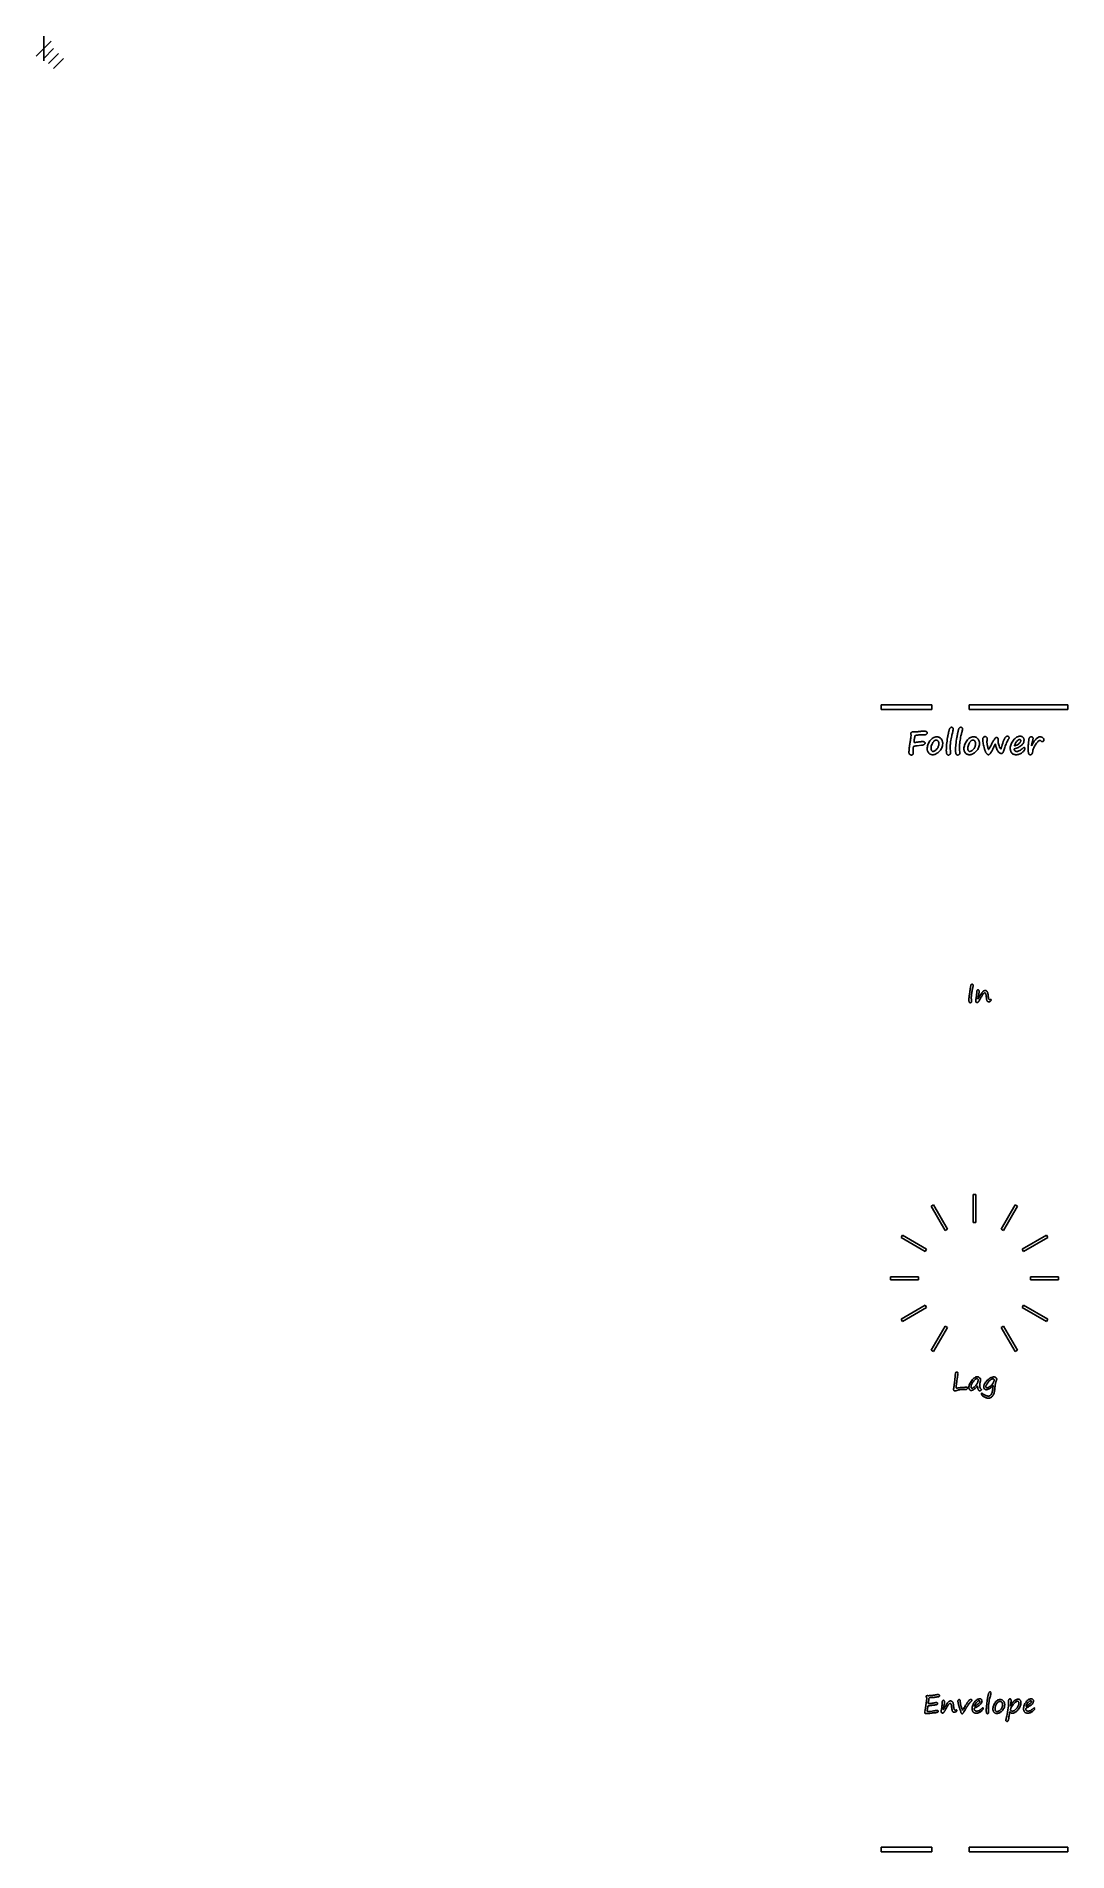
# Model space of a CAD drawing. Extents: x -1 to 117, y -69 to 138.
import ezdxf

# ---------------------------------------------------------------- set-up
doc = ezdxf.new("R2010")
doc.units = 0

msp = doc.modelspace()

# ---------------------------------------------------------------- linework, layer by layer
for p, q in [((101.587, 61.9875), (95.774, 61.9875)), ((95.774, 61.9875), (95.774, 61.4541)), ((95.774, 61.4541), (101.587, 61.4541)), ((101.587, 61.4541), (101.587, 61.9875)), ((117.107, 61.9875), (105.854, 61.9875)), ((105.854, 61.9875), (105.854, 61.4541)), ((105.854, 61.4541), (117.107, 61.4541)), ((117.107, 61.4541), (117.107, 61.9875)), ((99.130639, 58.050392), (99.149887, 58.186609)), ((99.149887, 58.186609), (99.170715, 58.332975)), ((99.159552, 58.688723), (99.158424, 58.713841)), ((99.1585, 58.7138), (99.163298, 58.745849)), ((99.163842, 58.660413), (99.159552, 58.688723)), ((99.163298, 58.745849), (99.177719, 58.778971)), ((99.169712, 58.627825), (99.163842, 58.660413)), ((99.1788, 58.5915), (99.169712, 58.627825)), ((99.170715, 58.332975), (99.192615, 58.488959)), ((99.177719, 58.778971), (99.201228, 58.812623)), ((99.189483, 58.544989), (99.178815, 58.591462)), ((99.1927, 58.4889), (99.189483, 58.544989)), ((99.201228, 58.812623), (99.234883, 58.847345)), ((99.234883, 58.847345), (99.272811, 58.877794)), ((99.272811, 58.877794), (99.309136, 58.899694)), ((99.309136, 58.899694), (99.343858, 58.913043)), ((99.343858, 58.913043), (99.376977, 58.917305)), ((99.377, 58.9173), (99.421337, 58.91476)), ((99.421337, 58.91476), (99.467277, 58.906745)), ((99.4673, 58.9067), (99.535677, 58.896032)), ((99.535677, 58.896032), (99.606723, 58.892278)), ((99.598181, 58.215369), (99.580543, 58.117613)), ((99.619009, 58.308852), (99.598181, 58.215369)), ((99.6067, 58.8922), (99.631282, 58.893329)), ((99.641446, 58.398596), (99.619009, 58.308852)), ((99.631282, 58.893329), (99.669209, 58.895869)), ((99.6671, 58.4846), (99.641446, 58.398596)), ((99.696329, 58.493684), (99.666949, 58.484596)), ((99.669209, 58.895869), (99.721025, 58.90013)), ((99.731587, 58.502235), (99.696329, 58.493684)), ((99.721025, 58.90013), (99.786196, 58.906537)), ((99.772718, 58.510787), (99.731587, 58.502235)), ((99.819191, 58.518802), (99.772718, 58.510787)), ((99.786196, 58.906537), (99.865255, 58.914552)), ((99.871007, 58.526281), (99.819191, 58.518802)), ((99.865255, 58.914552), (99.958205, 58.924712)), ((99.929235, 58.533759), (99.871007, 58.526281)), ((99.992803, 58.541238), (99.929235, 58.533759)), ((99.958205, 58.924712), (100.064507, 58.936452)), ((100.061713, 58.548181), (99.992803, 58.541238)), ((100.20167, 58.559921), (100.061713, 58.548181)), ((100.064507, 58.936452), (100.1847, 58.949801)), ((100.185, 58.9499), (100.265129, 58.958451)), ((100.334151, 58.568473), (100.20167, 58.559921)), ((100.265129, 58.958451), (100.339381, 58.965394)), ((100.45808, 58.573807), (100.334151, 58.568473)), ((100.339381, 58.965394), (100.408825, 58.9718)), ((100.408825, 58.9718), (100.473462, 58.976598)), ((100.574, 58.5755), (100.45808, 58.573807)), ((100.473462, 58.976598), (100.532223, 58.98086)), ((100.532223, 58.98086), (100.586176, 58.9834)), ((100.624774, 58.575064), (100.574561, 58.575629)), ((100.586176, 58.9834), (100.634786, 58.985093)), ((100.667508, 58.573371), (100.624774, 58.575064)), ((100.634786, 58.985093), (100.678056, 58.985658)), ((100.702766, 58.570154), (100.667508, 58.573371)), ((100.678, 58.9857), (100.759195, 58.982483)), ((100.73, 58.5664), (100.702766, 58.570154)), ((100.758812, 58.561093), (100.729432, 58.566427)), ((100.793, 58.5594), (100.758812, 58.561093)), ((100.759195, 58.982483), (100.830245, 58.971786)), ((100.822675, 58.562135), (100.793293, 58.559595)), ((100.850446, 58.571223), (100.822675, 58.562135)), ((100.830245, 58.971786), (100.892209, 58.954684)), ((100.875027, 58.585108), (100.850446, 58.571223)), ((100.898, 58.6054), (100.875027, 58.585108)), ((100.892209, 58.954684), (100.944025, 58.930102)), ((100.93096, 58.609082), (100.897841, 58.586645)), ((100.898, 58.5867), (100.898, 58.6053)), ((100.959809, 58.633663), (100.93096, 58.609082)), ((100.944025, 58.930102), (100.985693, 58.902868)), ((100.983854, 58.660897), (100.959809, 58.633663)), ((101.003609, 58.689743), (100.983854, 58.660897)), ((100.985693, 58.902868), (101.015608, 58.877242)), ((101.019103, 58.721259), (101.003609, 58.689743)), ((101.015608, 58.877242), (101.033247, 58.852661)), ((101.030336, 58.755447), (101.019103, 58.721259)), ((101.036742, 58.791239), (101.030336, 58.755447)), ((101.033247, 58.852661), (101.039117, 58.829688)), ((101.039, 58.8297), (101.036742, 58.791239)), ((101.52351, 58.08132), (101.613254, 58.159312)), ((101.613254, 58.159312), (101.707271, 58.22288)), ((101.707271, 58.22288), (101.80556, 58.272559)), ((101.80556, 58.272559), (101.908125, 58.307815)), ((101.908125, 58.307815), (102.014963, 58.329179)), ((102.014963, 58.329179), (102.126074, 58.336121)), ((102.126, 58.3361), (102.201319, 58.332346)), ((102.201319, 58.332346), (102.272902, 58.321678)), ((102.272902, 58.321678), (102.340743, 58.30404)), ((102.340743, 58.30404), (102.404847, 58.278922)), ((102.404847, 58.278922), (102.465745, 58.246336)), ((102.465745, 58.246336), (102.522367, 58.207342)), ((102.522367, 58.207342), (102.575786, 58.160868)), ((102.575786, 58.160868), (102.625465, 58.106913)), ((103.339832, 58.0573), (103.374018, 58.267236)), ((103.374018, 58.267236), (103.392193, 58.371404)), ((103.392193, 58.371404), (103.409832, 58.469693)), ((103.409832, 58.469693), (103.427471, 58.563177)), ((103.427471, 58.563177), (103.444037, 58.650781)), ((103.444037, 58.650781), (103.460604, 58.732513)), ((103.460604, 58.732513), (103.476634, 58.809435)), ((103.476634, 58.809435), (103.492128, 58.880484)), ((103.492128, 58.880484), (103.507622, 58.946722)), ((103.507622, 58.946722), (103.522043, 59.006553)), ((103.522043, 59.006553), (103.536465, 59.061572)), ((103.536465, 59.061572), (103.55035, 59.110718)), ((103.55035, 59.110718), (103.564235, 59.155055)), ((103.564235, 59.155055), (103.577048, 59.193517)), ((103.577048, 59.193517), (103.589861, 59.226102)), ((103.589861, 59.226102), (103.602138, 59.253873)), ((103.602138, 59.253873), (103.613878, 59.275773)), ((103.613878, 59.275773), (103.637387, 59.312098)), ((103.637387, 59.312098), (103.661969, 59.34308)), ((103.661969, 59.34308), (103.687087, 59.369778)), ((103.687087, 59.369778), (103.712741, 59.391679)), ((103.712741, 59.391679), (103.738903, 59.408245)), ((103.738903, 59.408245), (103.765601, 59.420522)), ((103.765601, 59.420522), (103.792835, 59.427465)), ((103.804936, 58.290204), (103.770211, 58.118729)), ((103.792835, 59.427465), (103.821148, 59.430005)), ((103.845, 58.4542), (103.804936, 58.290204)), ((103.821, 59.4302), (103.86587, 59.426983)), ((103.87251, 58.559948), (103.844739, 58.45418)), ((103.86587, 59.426983), (103.905401, 59.416823)), ((103.897092, 58.655034), (103.87251, 58.559948)), ((103.919528, 58.739969), (103.897092, 58.655034)), ((103.905401, 59.416823), (103.937987, 59.400256)), ((103.938747, 58.814221), (103.919528, 58.739969)), ((103.937987, 59.400256), (103.965221, 59.377283)), ((103.954778, 58.878325), (103.938747, 58.814221)), ((103.968127, 58.932278), (103.954778, 58.878325)), ((103.965221, 59.377283), (103.986049, 59.347371)), ((103.978823, 58.976081), (103.968127, 58.932278)), ((103.986838, 59.0092), (103.978823, 58.976081)), ((103.986049, 59.347371), (104.001543, 59.311046)), ((104.006594, 59.117641), (103.986838, 59.0092)), ((104.001543, 59.311046), (104.010094, 59.268309)), ((104.013, 59.2186), (104.006594, 59.117641)), ((104.010094, 59.268309), (104.013312, 59.218629)), ((104.39983, 58.0573), (104.434018, 58.267236)), ((104.434018, 58.267236), (104.452193, 58.371404)), ((104.452193, 58.371404), (104.469832, 58.469693)), ((104.469832, 58.469693), (104.487471, 58.563177)), ((104.487471, 58.563177), (104.504037, 58.650781)), ((104.504037, 58.650781), (104.520604, 58.732513)), ((104.520604, 58.732513), (104.536634, 58.809435)), ((104.536634, 58.809435), (104.552128, 58.880484)), ((104.552128, 58.880484), (104.567622, 58.946722)), ((104.567622, 58.946722), (104.582043, 59.006553)), ((104.582043, 59.006553), (104.596465, 59.061572)), ((104.596465, 59.061572), (104.61035, 59.110718)), ((104.61035, 59.110718), (104.624235, 59.155055)), ((104.624235, 59.155055), (104.637048, 59.193517)), ((104.637048, 59.193517), (104.649861, 59.226102)), ((104.649861, 59.226102), (104.662138, 59.253873)), ((104.662138, 59.253873), (104.673878, 59.275773)), ((104.673878, 59.275773), (104.697387, 59.312098)), ((104.697387, 59.312098), (104.721969, 59.34308)), ((104.721969, 59.34308), (104.747087, 59.369778)), ((104.747087, 59.369778), (104.772713, 59.391679)), ((104.772713, 59.391679), (104.798903, 59.408245)), ((104.798903, 59.408245), (104.825601, 59.420522)), ((104.825601, 59.420522), (104.852835, 59.427465)), ((104.864936, 58.290204), (104.830214, 58.118729)), ((104.852835, 59.427465), (104.881148, 59.430005)), ((104.905, 58.4542), (104.864936, 58.290204)), ((104.881, 59.4302), (104.925871, 59.426983)), ((104.93251, 58.559948), (104.904739, 58.45418)), ((104.925871, 59.426983), (104.965401, 59.416823)), ((104.957092, 58.655034), (104.93251, 58.559948)), ((104.979528, 58.739969), (104.957092, 58.655034)), ((104.965401, 59.416823), (104.997987, 59.400256)), ((104.998747, 58.814221), (104.979528, 58.739969)), ((104.997987, 59.400256), (105.025221, 59.377283)), ((105.014778, 58.878325), (104.998747, 58.814221)), ((105.028127, 58.932278), (105.014778, 58.878325)), ((105.025221, 59.377283), (105.046049, 59.347371)), ((105.038823, 58.976081), (105.028127, 58.932278)), ((105.046838, 59.0092), (105.038823, 58.976081)), ((105.046049, 59.347371), (105.061543, 59.311046)), ((105.066594, 59.117641), (105.046838, 59.0092)), ((105.061543, 59.311046), (105.070094, 59.268309)), ((105.073, 59.2186), (105.066594, 59.117641)), ((105.070094, 59.268309), (105.073312, 59.218629)), ((105.72851, 58.08132), (105.818254, 58.159312)), ((105.818254, 58.159312), (105.912271, 58.22288)), ((105.912271, 58.22288), (106.010563, 58.272559)), ((106.010563, 58.272559), (106.113125, 58.307815)), ((106.113125, 58.307815), (106.219963, 58.329179)), ((106.219963, 58.329179), (106.331074, 58.336121)), ((106.331, 58.3361), (106.406319, 58.332346)), ((106.406319, 58.332346), (106.477902, 58.321678)), ((106.477902, 58.321678), (106.545743, 58.30404)), ((106.545743, 58.30404), (106.609847, 58.278922)), ((106.609847, 58.278922), (106.670745, 58.246336)), ((106.670745, 58.246336), (106.727367, 58.207342)), ((106.727367, 58.207342), (106.780786, 58.160868)), ((106.780786, 58.160868), (106.830465, 58.106913)), ((107.402798, 58.095186), (107.416683, 58.162493)), ((107.416683, 58.162493), (107.439656, 58.221788)), ((107.439656, 58.221788), (107.471708, 58.273604)), ((107.471708, 58.273604), (107.512306, 58.315805)), ((107.512306, 58.315805), (107.560918, 58.346254)), ((107.560918, 58.346254), (107.61754, 58.364429)), ((107.61754, 58.364429), (107.681644, 58.370299)), ((107.682, 58.3703), (107.723667, 58.365502)), ((107.723667, 58.365502), (107.762662, 58.352153)), ((107.762662, 58.352153), (107.79952, 58.328644)), ((107.79952, 58.328644), (107.833709, 58.296592)), ((107.833709, 58.296592), (107.862554, 58.260267)), ((107.862554, 58.260267), (107.883382, 58.224479)), ((107.899, 58.1555), (107.882913, 57.915894)), ((107.883382, 58.224479), (107.895659, 58.189757)), ((107.895659, 58.189757), (107.899921, 58.155568)), ((108.763872, 58.110222), (108.802867, 58.163108)), ((108.802867, 58.163108), (108.840795, 58.207979)), ((108.840795, 58.207979), (108.877653, 58.245906)), ((108.877653, 58.245906), (108.912911, 58.276355)), ((108.913, 58.2763), (108.969622, 58.267212)), ((108.969622, 58.267212), (109.019838, 58.252791)), ((109.019838, 58.252791), (109.064709, 58.232499)), ((109.064709, 58.232499), (109.10317, 58.206337)), ((109.10317, 58.206337), (109.134688, 58.176424)), ((109.134688, 58.176424), (109.157125, 58.143839)), ((109.872635, 58.096777), (109.90362, 58.155002)), ((109.90362, 58.155002), (109.932466, 58.206285)), ((109.932466, 58.206285), (109.960237, 58.249555)), ((109.960237, 58.249555), (109.986427, 58.285346)), ((109.986427, 58.285346), (110.010472, 58.314192)), ((110.010472, 58.314192), (110.033445, 58.33502)), ((110.033445, 58.33502), (110.078852, 58.365466)), ((110.078852, 58.365466), (110.127465, 58.387367)), ((110.127465, 58.387367), (110.178744, 58.40018)), ((110.178744, 58.40018), (110.233233, 58.404441)), ((110.233, 58.4045), (110.267188, 58.401283)), ((110.267188, 58.401283), (110.298704, 58.391123)), ((110.298704, 58.391123), (110.328086, 58.37402)), ((110.328086, 58.37402), (110.354784, 58.350511)), ((110.354784, 58.350511), (110.377221, 58.323276)), ((110.377221, 58.323276), (110.393251, 58.294431)), ((110.397872, 58.165759), (110.387712, 58.137447)), ((110.393251, 58.294431), (110.402875, 58.264518)), ((110.403742, 58.197278), (110.397872, 58.165759)), ((110.402875, 58.264518), (110.406064, 58.233533)), ((110.406, 58.2336), (110.403742, 58.197278)), ((110.99171, 58.065349), (111.083591, 58.155629)), ((111.083591, 58.155629), (111.177074, 58.231482)), ((111.177074, 58.231482), (111.27216, 58.293983)), ((111.27216, 58.293983), (111.368313, 58.342059)), ((111.368313, 58.342059), (111.466605, 58.376781)), ((111.466605, 58.376781), (111.565964, 58.397609)), ((111.565964, 58.397609), (111.666923, 58.404552)), ((111.667, 58.4045), (111.716146, 58.402242)), ((111.716146, 58.402242), (111.763156, 58.396372)), ((111.763156, 58.396372), (111.807493, 58.386212)), ((111.807493, 58.386212), (111.849694, 58.372327)), ((111.849694, 58.372327), (111.889222, 58.353615)), ((111.889222, 58.353615), (111.926083, 58.331715)), ((111.926083, 58.331715), (111.960271, 58.305553)), ((111.960271, 58.305553), (111.99232, 58.275104)), ((111.99232, 58.275104), (112.021166, 58.241985)), ((112.021166, 58.241985), (112.046284, 58.207797)), ((112.046284, 58.207797), (112.067648, 58.171472)), ((112.067648, 58.171472), (112.084751, 58.134078)), ((112.687886, 58.152425), (112.701772, 58.185544)), ((112.701772, 58.185544), (112.7226, 58.217062)), ((112.7226, 58.217062), (112.749834, 58.248045)), ((112.749834, 58.248045), (112.784023, 58.277424)), ((112.784023, 58.277424), (112.82302, 58.303078)), ((112.82302, 58.303078), (112.864151, 58.321761)), ((112.864151, 58.321761), (112.906885, 58.332429)), ((112.906885, 58.332429), (112.951758, 58.336183)), ((112.952, 58.3361), (112.99794, 58.332346)), ((112.99794, 58.332346), (113.038004, 58.321678)), ((113.038004, 58.321678), (113.071657, 58.30404)), ((113.071657, 58.30404), (113.099969, 58.278922)), ((113.099969, 58.278922), (113.122406, 58.249542)), ((113.122406, 58.249542), (113.1379, 58.219094)), ((113.1379, 58.219094), (113.147523, 58.187042)), ((113.147523, 58.187042), (113.150741, 58.153923)), ((113.151, 58.154), (113.149871, 58.129419)), ((113.53805, 58.125648), (113.600551, 58.181203)), ((113.600551, 58.181203), (113.662516, 58.228746)), ((113.662516, 58.228746), (113.72395, 58.267207)), ((113.72395, 58.267207), (113.785381, 58.297656)), ((113.785381, 58.297656), (113.846279, 58.319021)), ((113.846279, 58.319021), (113.906641, 58.331834)), ((113.906641, 58.331834), (113.966469, 58.336095)), ((113.967, 58.3361), (114.055141, 58.329694)), ((114.055141, 58.329694), (114.134203, 58.31101)), ((114.134203, 58.31101), (114.205249, 58.279492)), ((114.205249, 58.279492), (114.267214, 58.235691)), ((114.267214, 58.235691), (114.317963, 58.183339)), ((114.317963, 58.183339), (114.354821, 58.126717)), ((98.959254, 56.461156), (98.953384, 56.519917)), ((98.9534, 56.5199), (98.954529, 56.580798)), ((98.954529, 56.580798), (98.956787, 56.647569)), ((98.956787, 56.647569), (98.961076, 56.720755)), ((98.97582, 56.408806), (98.959254, 56.461156)), ((98.961076, 56.720755), (98.966947, 56.800347)), ((98.966947, 56.800347), (98.974426, 56.885818)), ((98.974426, 56.885818), (98.983513, 56.977698)), ((99.00413, 56.362866), (98.97582, 56.408806)), ((98.983513, 56.977698), (98.994745, 57.075987)), ((98.994745, 57.075987), (99.007022, 57.180155)), ((99.043661, 56.323335), (99.00413, 56.362866)), ((99.0068, 57.1802), (99.007929, 57.187679)), ((99.007929, 57.187679), (99.010469, 57.204782)), ((99.010469, 57.204782), (99.014222, 57.232016)), ((99.014222, 57.232016), (99.019556, 57.269408)), ((99.019556, 57.269408), (99.026499, 57.316417)), ((99.026499, 57.316417), (99.034514, 57.373576)), ((99.034514, 57.373576), (99.044138, 57.440349)), ((99.089601, 56.29182), (99.043661, 56.323335)), ((99.044138, 57.440349), (99.055342, 57.517272)), ((99.055342, 57.517272), (99.067619, 57.603809)), ((99.067619, 57.603809), (99.080968, 57.700499)), ((99.080968, 57.700499), (99.095926, 57.807337)), ((99.137144, 56.268847), (99.089601, 56.29182)), ((99.095926, 57.807337), (99.112492, 57.92379)), ((99.112492, 57.92379), (99.130639, 58.050392)), ((99.18522, 56.255498), (99.137144, 56.268847)), ((99.2349, 56.2507), (99.18522, 56.255498)), ((99.280814, 56.253834), (99.234874, 56.250617)), ((99.320878, 56.263458), (99.280814, 56.253834)), ((99.355066, 56.278952), (99.320878, 56.263458)), ((99.382837, 56.301389), (99.355066, 56.278952)), ((99.404201, 56.329701), (99.382837, 56.301389)), ((99.419695, 56.364423), (99.404201, 56.329701)), ((99.428783, 56.405557), (99.419695, 56.364423)), ((99.4251, 56.671), (99.432156, 56.453125)), ((99.426653, 56.750732), (99.425524, 56.67114)), ((99.429193, 56.834067), (99.426653, 56.750732)), ((99.432, 56.4531), (99.428783, 56.405557)), ((99.433991, 56.921138), (99.429193, 56.834067)), ((99.440397, 57.011418), (99.433991, 56.921138)), ((99.444123, 57.055219), (99.440397, 57.011418)), ((99.447876, 57.093683), (99.444123, 57.055219)), ((99.451094, 57.126802), (99.447876, 57.093683)), ((99.454847, 57.155648), (99.451094, 57.126802)), ((99.457387, 57.178621), (99.454847, 57.155648)), ((99.460604, 57.197304), (99.457387, 57.178621)), ((99.463144, 57.210653), (99.460604, 57.197304)), ((99.465684, 57.218668), (99.463144, 57.210653)), ((99.478497, 57.238423), (99.465684, 57.218668)), ((99.4956, 57.2507), (99.478497, 57.238423)), ((99.531891, 57.258622), (99.495567, 57.250607)), ((99.572489, 57.267173), (99.531891, 57.258622)), ((99.542076, 57.799235), (99.534597, 57.685454)), ((99.5346, 57.6855), (99.60885, 57.694051)), ((99.552772, 57.909279), (99.542076, 57.799235)), ((99.565049, 58.015584), (99.552772, 57.909279)), ((99.580543, 58.117613), (99.565049, 58.015584)), ((99.617362, 57.275188), (99.572489, 57.267173)), ((99.60885, 57.694051), (99.683636, 57.70153)), ((99.667042, 57.283203), (99.617362, 57.275188)), ((99.721528, 57.291218), (99.667042, 57.283203)), ((99.6836, 57.7015), (99.820887, 57.713777)), ((99.780289, 57.29977), (99.721528, 57.291218)), ((99.843857, 57.307785), (99.780289, 57.29977)), ((99.820887, 57.713777), (99.952831, 57.727662)), ((99.9117, 57.3158), (99.843857, 57.307785)), ((100.4, 57.3726), (99.911756, 57.315873)), ((99.952831, 57.727662), (100.080503, 57.743156)), ((100.080503, 57.743156), (100.202832, 57.760259)), ((100.203, 57.7603), (100.29862, 57.773113)), ((100.29862, 57.773113), (100.384624, 57.7822)), ((100.384624, 57.7822), (100.460477, 57.787534)), ((100.477858, 57.384258), (100.400402, 57.372489)), ((100.460477, 57.787534), (100.526717, 57.789228)), ((100.541962, 57.396535), (100.477858, 57.384258)), ((100.527, 57.7891), (100.591104, 57.785911)), ((100.593244, 57.408811), (100.541962, 57.396535)), ((100.591104, 57.785911), (100.646659, 57.77736)), ((100.630636, 57.421088), (100.593244, 57.408811)), ((100.661085, 57.43551), (100.630636, 57.421088)), ((100.646659, 57.77736), (100.693133, 57.762402)), ((100.690464, 57.454729), (100.661085, 57.43551)), ((100.718776, 57.477702), (100.690464, 57.454729)), ((100.693133, 57.762402), (100.731594, 57.741574)), ((100.746011, 57.504936), (100.718776, 57.477702)), ((100.731594, 57.741574), (100.76151, 57.714339)), ((100.76952, 57.532707), (100.746011, 57.504936)), ((100.76151, 57.714339), (100.782874, 57.681754)), ((100.786623, 57.557825), (100.76952, 57.532707)), ((100.782874, 57.681754), (100.795687, 57.642759)), ((100.796783, 57.579189), (100.786623, 57.557825)), ((100.795687, 57.642759), (100.799976, 57.597886)), ((100.8, 57.5979), (100.796783, 57.579189)), ((101.041402, 56.893881), (101.038862, 56.963861)), ((101.039, 56.9638), (101.043798, 57.080253)), ((101.049417, 56.826574), (101.041402, 56.893881)), ((101.043798, 57.080253), (101.058756, 57.19617)), ((101.063302, 56.761937), (101.049417, 56.826574)), ((101.058756, 57.19617), (101.083873, 57.31209)), ((101.082013, 56.699972), (101.063302, 56.761937)), ((101.106595, 56.641211), (101.082013, 56.699972)), ((101.083873, 57.31209), (101.118598, 57.42694)), ((101.135977, 56.585122), (101.106595, 56.641211)), ((101.118598, 57.42694), (101.162935, 57.54179)), ((101.171232, 56.531703), (101.135977, 56.585122)), ((101.162935, 57.54179), (101.217421, 57.656107)), ((101.21183, 56.480954), (101.171232, 56.531703)), ((101.256703, 56.435014), (101.21183, 56.480954)), ((101.217421, 57.656107), (101.282058, 57.769888)), ((101.304246, 56.39495), (101.256703, 56.435014)), ((101.282058, 57.769888), (101.356311, 57.883135)), ((101.354992, 56.361297), (101.304246, 56.39495)), ((101.408411, 56.334063), (101.354992, 56.361297)), ((101.356311, 57.883135), (101.437506, 57.98944)), ((101.465036, 56.312699), (101.408411, 56.334063)), ((101.437506, 57.98944), (101.52351, 58.08132)), ((101.524331, 56.297205), (101.465036, 56.312699)), ((101.483, 57.0087), (101.486217, 56.936587)), ((101.490901, 57.133661), (101.483422, 57.008659)), ((101.486217, 56.936587), (101.496377, 56.87088)), ((101.512801, 57.258127), (101.490901, 57.133661)), ((101.496377, 56.87088), (101.51348, 56.811585)), ((101.549662, 57.382593), (101.512801, 57.258127)), ((101.51348, 56.811585), (101.536989, 56.759235)), ((101.586829, 56.288117), (101.524331, 56.297205)), ((101.536989, 56.759235), (101.566371, 56.716499)), ((101.601478, 57.506522), (101.549662, 57.382593)), ((101.566371, 56.716499), (101.59949, 56.685516)), ((101.652, 56.2849), (101.586829, 56.288117)), ((101.59949, 56.685516), (101.637418, 56.667369)), ((101.631391, 57.566353), (101.601478, 57.506522)), ((101.661306, 57.621908), (101.631391, 57.566353)), ((101.637418, 56.667369), (101.679085, 56.660963)), ((101.73632, 56.289703), (101.651919, 56.284905)), ((101.691222, 57.673191), (101.661306, 57.621908)), ((101.679, 56.6609), (101.734019, 56.66519)), ((101.721671, 57.720731), (101.691222, 57.673191)), ((101.751584, 57.763468), (101.721671, 57.720731)), ((101.734019, 56.66519), (101.789575, 56.677466)), ((101.820725, 56.303052), (101.73632, 56.289703)), ((101.782566, 57.802463), (101.751584, 57.763468)), ((101.813015, 57.836651), (101.782566, 57.802463)), ((101.789575, 56.677466), (101.845666, 56.698294)), ((101.844, 57.8671), (101.813015, 57.836651)), ((101.90459, 56.326025), (101.820725, 56.303052)), ((101.845, 57.867), (101.844, 57.867)), ((101.845666, 56.698294), (101.902288, 56.727674)), ((101.899912, 57.907748), (101.845957, 57.86715)), ((101.957071, 57.937127), (101.899912, 57.907748)), ((101.902288, 56.727674), (101.959447, 56.765602)), ((101.988994, 56.357543), (101.90459, 56.326025)), ((102.017432, 57.95423), (101.957071, 57.937127)), ((101.959447, 56.765602), (102.017675, 56.811542)), ((102.073395, 56.398674), (101.988994, 56.357543)), ((102.081, 57.9601), (102.017432, 57.95423)), ((102.017675, 56.811542), (102.0759, 56.86603)), ((102.157796, 56.448354), (102.073395, 56.398674)), ((102.0759, 56.86603), (102.134661, 56.928528)), ((102.113981, 57.957991), (102.080326, 57.960249)), ((102.145497, 57.952657), (102.113981, 57.957991)), ((102.134661, 56.928528), (102.190217, 56.996372)), ((102.174879, 57.943033), (102.145497, 57.952657)), ((102.242198, 56.507649), (102.157796, 56.448354)), ((102.203192, 57.929684), (102.174879, 57.943033)), ((102.190217, 56.996372), (102.238293, 57.066885)), ((102.228846, 57.912581), (102.203192, 57.929684)), ((102.252891, 57.891753), (102.228846, 57.912581)), ((102.238293, 57.066885), (102.279424, 57.138998)), ((102.326599, 56.575492), (102.242198, 56.507649)), ((102.274791, 57.867172), (102.252891, 57.891753)), ((102.295083, 57.838859), (102.274791, 57.867172)), ((102.279424, 57.138998), (102.312546, 57.213251)), ((102.328735, 57.774222), (102.295083, 57.838859)), ((102.312546, 57.213251), (102.338708, 57.289106)), ((102.407794, 56.650278), (102.326599, 56.575492)), ((102.352781, 57.701039), (102.328735, 57.774222)), ((102.338708, 57.289106), (102.356883, 57.367632)), ((102.367202, 57.619844), (102.352781, 57.701039)), ((102.356883, 57.367632), (102.368115, 57.44776)), ((102.372, 57.5301), (102.367202, 57.619844)), ((102.368115, 57.44776), (102.371841, 57.530025)), ((102.482047, 56.729337), (102.407794, 56.650278)), ((102.54989, 56.812135), (102.482047, 56.729337)), ((102.610788, 56.899209), (102.54989, 56.812135)), ((102.66474, 56.990556), (102.610788, 56.899209)), ((102.625465, 58.106913), (102.670339, 58.048154)), ((102.711747, 57.086176), (102.66474, 56.990556)), ((102.670339, 58.048154), (102.709333, 57.987257)), ((102.709333, 57.987257), (102.741919, 57.923153)), ((102.752348, 57.186068), (102.711747, 57.086176)), ((102.741919, 57.923153), (102.769153, 57.856379)), ((102.786, 57.2897), (102.752348, 57.186068)), ((102.769153, 57.856379), (102.789981, 57.786402)), ((102.786, 57.2913), (102.786, 57.2896)), ((102.809521, 57.424783), (102.786548, 57.291236)), ((102.789981, 57.786402), (102.804939, 57.714286)), ((102.804939, 57.714286), (102.81349, 57.638966)), ((102.817, 57.561), (102.809521, 57.424783)), ((102.81349, 57.638966), (102.816707, 57.560974)), ((103.228, 56.713431), (103.226872, 56.783945)), ((103.227, 56.7838), (103.229258, 56.94459)), ((103.230258, 56.648261), (103.228, 56.713431)), ((103.229258, 56.94459), (103.2362, 57.112859)), ((103.23452, 56.58843), (103.230258, 56.648261)), ((103.24039, 56.534477), (103.23452, 56.58843)), ((103.2362, 57.112859), (103.247941, 57.287537)), ((103.247333, 56.485331), (103.24039, 56.534477)), ((103.25642, 56.442064), (103.247333, 56.485331)), ((103.247941, 57.287537), (103.263971, 57.469694)), ((103.267088, 56.403602), (103.25642, 56.442064)), ((103.263971, 57.469694), (103.284263, 57.658263)), ((103.279365, 56.371017), (103.267088, 56.403602)), ((103.293786, 56.342704), (103.279365, 56.371017)), ((103.284263, 57.658263), (103.309917, 57.854309)), ((103.310353, 56.318659), (103.293786, 56.342704)), ((103.309917, 57.854309), (103.339832, 58.0573)), ((103.329572, 56.297831), (103.310353, 56.318659)), ((103.351472, 56.280728), (103.329572, 56.297831)), ((103.374982, 56.267916), (103.351472, 56.280728)), ((103.401172, 56.258292), (103.374982, 56.267916)), ((103.430018, 56.252958), (103.401172, 56.258292)), ((103.461, 56.2507), (103.430018, 56.252958)), ((103.5072, 56.255451), (103.46126, 56.250653)), ((103.551537, 56.269873), (103.5072, 56.255451)), ((103.594271, 56.293918), (103.551537, 56.269873)), ((103.634871, 56.32757), (103.594271, 56.293918)), ((103.670127, 56.368168), (103.634871, 56.32757)), ((103.695244, 56.412507), (103.670127, 56.368168)), ((103.671, 57.1604), (103.673258, 57.041277)), ((103.671803, 57.216488), (103.671239, 57.160397)), ((103.674061, 57.277386), (103.671803, 57.216488)), ((103.673258, 57.041277), (103.679664, 56.910936)), ((103.677786, 57.344157), (103.674061, 57.277386)), ((103.682584, 57.41574), (103.677786, 57.344157)), ((103.679664, 56.910936), (103.69036, 56.770446)), ((103.688454, 57.492129), (103.682584, 57.41574)), ((103.696469, 57.57386), (103.688454, 57.492129)), ((103.69036, 56.770446), (103.705318, 56.618735)), ((103.710202, 56.460584), (103.695244, 56.412507)), ((103.705557, 57.660931), (103.696469, 57.57386)), ((103.715717, 57.753345), (103.705557, 57.660931)), ((103.706, 56.6187), (103.709725, 56.580239)), ((103.709725, 56.580239), (103.712943, 56.54979)), ((103.715, 56.5124), (103.710202, 56.460584)), ((103.712943, 56.54979), (103.714636, 56.527353)), ((103.714636, 56.527353), (103.7152, 56.512395)), ((103.740298, 57.939778), (103.715717, 57.753345)), ((103.770211, 58.118729), (103.740298, 57.939778)), ((104.288029, 56.713431), (104.2869, 56.783945)), ((104.287, 56.7838), (104.289258, 56.94459)), ((104.290286, 56.648261), (104.288029, 56.713431)), ((104.289258, 56.94459), (104.2962, 57.112859)), ((104.294548, 56.58843), (104.290286, 56.648261)), ((104.300418, 56.534477), (104.294548, 56.58843)), ((104.2962, 57.112859), (104.307941, 57.287537)), ((104.307361, 56.485331), (104.300418, 56.534477)), ((104.316448, 56.442064), (104.307361, 56.485331)), ((104.307941, 57.287537), (104.323971, 57.469694)), ((104.327116, 56.403602), (104.316448, 56.442064)), ((104.323971, 57.469694), (104.344263, 57.658263)), ((104.339393, 56.371017), (104.327116, 56.403602)), ((104.353815, 56.342704), (104.339393, 56.371017)), ((104.344263, 57.658263), (104.369917, 57.854309)), ((104.370381, 56.318659), (104.353815, 56.342704)), ((104.369917, 57.854309), (104.39983, 58.0573)), ((104.3896, 56.297831), (104.370381, 56.318659)), ((104.411501, 56.280728), (104.3896, 56.297831)), ((104.43501, 56.267916), (104.411501, 56.280728)), ((104.461172, 56.258292), (104.43501, 56.267916)), ((104.490018, 56.252958), (104.461172, 56.258292)), ((104.521, 56.2507), (104.490018, 56.252958)), ((104.5662, 56.255451), (104.52026, 56.250653)), ((104.610537, 56.269873), (104.5662, 56.255451)), ((104.653271, 56.293918), (104.610537, 56.269873)), ((104.693871, 56.32757), (104.653271, 56.293918)), ((104.729127, 56.368168), (104.693871, 56.32757)), ((104.754244, 56.412507), (104.729127, 56.368168)), ((104.731, 57.1604), (104.733258, 57.041277)), ((104.731803, 57.216488), (104.731239, 57.160397)), ((104.734061, 57.277386), (104.731803, 57.216488)), ((104.733258, 57.041277), (104.739664, 56.910936)), ((104.737786, 57.344157), (104.734061, 57.277386)), ((104.742584, 57.41574), (104.737786, 57.344157)), ((104.739664, 56.910936), (104.75036, 56.770446)), ((104.748454, 57.492129), (104.742584, 57.41574)), ((104.756469, 57.57386), (104.748454, 57.492129)), ((104.75036, 56.770446), (104.765318, 56.618735)), ((104.769202, 56.460584), (104.754244, 56.412507)), ((104.765557, 57.660931), (104.756469, 57.57386)), ((104.765, 56.6187), (104.768754, 56.580239)), ((104.775717, 57.753345), (104.765557, 57.660931)), ((104.768754, 56.580239), (104.771943, 56.54979)), ((104.774, 56.5124), (104.769202, 56.460584)), ((104.771943, 56.54979), (104.773636, 56.527353)), ((104.773636, 56.527353), (104.7742, 56.512395)), ((104.800298, 57.939778), (104.775717, 57.753345)), ((104.830214, 58.118729), (104.800298, 57.939778)), ((105.24643, 56.893881), (105.24389, 56.963861)), ((105.244, 56.9638), (105.248798, 57.080253)), ((105.254445, 56.826574), (105.24643, 56.893881)), ((105.248798, 57.080253), (105.263756, 57.19617)), ((105.26833, 56.761937), (105.254445, 56.826574)), ((105.263756, 57.19617), (105.288873, 57.31209)), ((105.287013, 56.699972), (105.26833, 56.761937)), ((105.311595, 56.641211), (105.287013, 56.699972)), ((105.288873, 57.31209), (105.323598, 57.42694)), ((105.340977, 56.585122), (105.311595, 56.641211)), ((105.323598, 57.42694), (105.367935, 57.54179)), ((105.376232, 56.531703), (105.340977, 56.585122)), ((105.367935, 57.54179), (105.422421, 57.656107)), ((105.41683, 56.480954), (105.376232, 56.531703)), ((105.461703, 56.435014), (105.41683, 56.480954)), ((105.422421, 57.656107), (105.487058, 57.769888)), ((105.509246, 56.39495), (105.461703, 56.435014)), ((105.487058, 57.769888), (105.561311, 57.883135)), ((105.559992, 56.361297), (105.509246, 56.39495)), ((105.613411, 56.334063), (105.559992, 56.361297)), ((105.561311, 57.883135), (105.642506, 57.98944)), ((105.670036, 56.312699), (105.613411, 56.334063)), ((105.642506, 57.98944), (105.72851, 58.08132)), ((105.729331, 56.297205), (105.670036, 56.312699)), ((105.688, 57.0087), (105.691217, 56.936587)), ((105.695904, 57.133661), (105.688425, 57.008659)), ((105.691217, 56.936587), (105.701377, 56.87088)), ((105.717804, 57.258127), (105.695904, 57.133661)), ((105.701377, 56.87088), (105.71848, 56.811585)), ((105.754662, 57.382593), (105.717804, 57.258127)), ((105.71848, 56.811585), (105.741989, 56.759235)), ((105.791829, 56.288117), (105.729331, 56.297205)), ((105.741989, 56.759235), (105.771371, 56.716499)), ((105.806478, 57.506522), (105.754662, 57.382593)), ((105.771371, 56.716499), (105.80449, 56.685516)), ((105.857, 56.2849), (105.791829, 56.288117)), ((105.80449, 56.685516), (105.842418, 56.667369)), ((105.836394, 57.566353), (105.806478, 57.506522)), ((105.866306, 57.621908), (105.836394, 57.566353)), ((105.842418, 56.667369), (105.884085, 56.660963)), ((105.941323, 56.289703), (105.856919, 56.284905)), ((105.896222, 57.673191), (105.866306, 57.621908)), ((105.884, 56.6609), (105.939022, 56.66519)), ((105.926671, 57.720731), (105.896222, 57.673191)), ((105.956583, 57.763468), (105.926671, 57.720731)), ((105.939022, 56.66519), (105.994575, 56.677466)), ((106.025725, 56.303052), (105.941323, 56.289703)), ((105.987569, 57.802463), (105.956583, 57.763468)), ((106.018015, 57.836651), (105.987569, 57.802463)), ((105.994575, 56.677466), (106.050666, 56.698294)), ((106.049, 57.8671), (106.018015, 57.836651)), ((106.10959, 56.326025), (106.025725, 56.303052)), ((106.051, 57.867), (106.049, 57.867)), ((106.050666, 56.698294), (106.107288, 56.727674)), ((106.104912, 57.907748), (106.050957, 57.86715)), ((106.162071, 57.937127), (106.104912, 57.907748)), ((106.107288, 56.727674), (106.164447, 56.765602)), ((106.193994, 56.357543), (106.10959, 56.326025)), ((106.222432, 57.95423), (106.162071, 57.937127)), ((106.164447, 56.765602), (106.222675, 56.811542)), ((106.278395, 56.398674), (106.193994, 56.357543)), ((106.286, 57.9601), (106.222432, 57.95423)), ((106.222675, 56.811542), (106.2809, 56.86603)), ((106.362796, 56.448354), (106.278395, 56.398674)), ((106.2809, 56.86603), (106.339661, 56.928528)), ((106.318981, 57.957991), (106.285326, 57.960249)), ((106.3505, 57.952657), (106.318981, 57.957991)), ((106.339661, 56.928528), (106.395217, 56.996372)), ((106.379879, 57.943033), (106.3505, 57.952657)), ((106.447198, 56.507649), (106.362796, 56.448354)), ((106.408192, 57.929684), (106.379879, 57.943033)), ((106.395217, 56.996372), (106.443293, 57.066885)), ((106.433846, 57.912581), (106.408192, 57.929684)), ((106.457891, 57.891753), (106.433846, 57.912581)), ((106.443293, 57.066885), (106.484427, 57.138998)), ((106.531599, 56.575492), (106.447198, 56.507649)), ((106.479791, 57.867172), (106.457891, 57.891753)), ((106.500083, 57.838859), (106.479791, 57.867172)), ((106.484427, 57.138998), (106.517546, 57.213251)), ((106.533735, 57.774222), (106.500083, 57.838859)), ((106.517546, 57.213251), (106.543708, 57.289106)), ((106.612797, 56.650278), (106.531599, 56.575492)), ((106.557781, 57.701039), (106.533735, 57.774222)), ((106.543708, 57.289106), (106.561883, 57.367632)), ((106.572202, 57.619844), (106.557781, 57.701039)), ((106.561883, 57.367632), (106.573087, 57.44776)), ((106.577, 57.5301), (106.572202, 57.619844)), ((106.573087, 57.44776), (106.576841, 57.530025)), ((106.687047, 56.729337), (106.612797, 56.650278)), ((106.75489, 56.812135), (106.687047, 56.729337)), ((106.815788, 56.899209), (106.75489, 56.812135)), ((106.86974, 56.990556), (106.815788, 56.899209)), ((106.830465, 58.106913), (106.875339, 58.048154)), ((106.916747, 57.086176), (106.86974, 56.990556)), ((106.875339, 58.048154), (106.914333, 57.987257)), ((106.914333, 57.987257), (106.946919, 57.923153)), ((106.957348, 57.186068), (106.916747, 57.086176)), ((106.946919, 57.923153), (106.974153, 57.856379)), ((106.991, 57.2897), (106.957348, 57.186068)), ((106.974153, 57.856379), (106.994981, 57.786402)), ((106.991, 57.2913), (106.991, 57.2896)), ((107.014521, 57.424783), (106.991548, 57.291236)), ((106.994981, 57.786402), (107.009939, 57.714286)), ((107.009939, 57.714286), (107.01849, 57.638966)), ((107.022, 57.561), (107.014521, 57.424783)), ((107.01849, 57.638966), (107.021679, 57.560974)), ((107.398, 58.0204), (107.402798, 58.095186)), ((107.401327, 57.908697), (107.398138, 58.020341)), ((107.410415, 57.790107), (107.401327, 57.908697)), ((107.425909, 57.664572), (107.410415, 57.790107)), ((107.447273, 57.532628), (107.425909, 57.664572)), ((107.475043, 57.393741), (107.447273, 57.532628)), ((107.508696, 57.247906), (107.475043, 57.393741)), ((107.54876, 57.095128), (107.508696, 57.247906)), ((107.5947, 56.935941), (107.54876, 57.095128)), ((107.619281, 56.856882), (107.5947, 56.935941)), ((107.644935, 56.783163), (107.619281, 56.856882)), ((107.670561, 56.714789), (107.644935, 56.783163)), ((107.697259, 56.651219), (107.670561, 56.714789)), ((107.723958, 56.59246), (107.697259, 56.651219)), ((107.751192, 56.539041), (107.723958, 56.59246)), ((107.778963, 56.490964), (107.751192, 56.539041)), ((107.807808, 56.447694), (107.778963, 56.490964)), ((107.836654, 56.409233), (107.807808, 56.447694)), ((107.866034, 56.376114), (107.836654, 56.409233)), ((107.895949, 56.348344), (107.866034, 56.376114)), ((107.877666, 57.806192), (107.875973, 57.697218)), ((107.876, 57.6973), (107.877129, 57.647087)), ((107.877129, 57.647087), (107.880854, 57.593135)), ((107.883, 57.9157), (107.877666, 57.806192)), ((107.880854, 57.593135), (107.887261, 57.534907)), ((107.887261, 57.534907), (107.896348, 57.472942)), ((107.926398, 56.325371), (107.895949, 56.348344)), ((107.896348, 57.472942), (107.907552, 57.406702)), ((107.907552, 57.406702), (107.920902, 57.336725)), ((107.920902, 57.336725), (107.937468, 57.263006)), ((107.95738, 56.307732), (107.926398, 56.325371)), ((107.937468, 57.263006), (107.956179, 57.185014)), ((107.956179, 57.185014), (107.975399, 57.110228)), ((107.988363, 56.294919), (107.95738, 56.307732)), ((107.975399, 57.110228), (107.993574, 57.04559)), ((108.020415, 56.28744), (107.988363, 56.294919)), ((107.993574, 57.04559), (108.01014, 56.990571)), ((108.01014, 56.990571), (108.025098, 56.945698)), ((108.053, 56.2849), (108.020415, 56.28744)), ((108.025098, 56.945698), (108.038447, 56.910976)), ((108.038447, 56.910976), (108.050187, 56.885858)), ((108.050187, 56.885858), (108.060347, 56.8709)), ((108.074352, 56.28755), (108.052988, 56.28501)), ((108.060347, 56.8709), (108.069435, 56.866103)), ((108.07, 56.8661), (108.078015, 56.870898)), ((108.097325, 56.294493), (108.074352, 56.28755)), ((108.078015, 56.870898), (108.090292, 56.886392)), ((108.090292, 56.886392), (108.107394, 56.91151)), ((108.120834, 56.30677), (108.097325, 56.294493)), ((108.107394, 56.91151), (108.128222, 56.946768)), ((108.145952, 56.323872), (108.120834, 56.30677)), ((108.128222, 56.946768), (108.15334, 56.992174)), ((108.171578, 56.345773), (108.145952, 56.323872)), ((108.15334, 56.992174), (108.18272, 57.047193)), ((108.198812, 56.373007), (108.171578, 56.345773)), ((108.18272, 57.047193), (108.216372, 57.1129)), ((108.226583, 56.404523), (108.198812, 56.373007)), ((108.216372, 57.1129), (108.2543, 57.18822)), ((108.255962, 56.441384), (108.226583, 56.404523)), ((108.254, 57.1882), (108.305283, 57.290229)), ((108.286411, 56.483048), (108.255962, 56.441384)), ((108.31793, 56.528988), (108.286411, 56.483048)), ((108.305283, 57.290229), (108.353895, 57.386385)), ((108.350515, 56.580271), (108.31793, 56.528988)), ((108.384167, 56.636896), (108.350515, 56.580271)), ((108.353895, 57.386385), (108.400369, 57.475593)), ((108.418889, 56.697794), (108.384167, 56.636896)), ((108.400369, 57.475593), (108.444173, 57.558394)), ((108.454681, 56.764031), (108.418889, 56.697794)), ((108.444173, 57.558394), (108.485304, 57.63478)), ((108.492075, 56.834544), (108.454681, 56.764031)), ((108.485304, 57.63478), (108.523765, 57.70476)), ((108.53, 56.9104), (108.492075, 56.834544)), ((108.523765, 57.70476), (108.56009, 57.768327)), ((108.532563, 56.915774), (108.530023, 56.91044)), ((108.537897, 56.926442), (108.532563, 56.915774)), ((108.545376, 56.941936), (108.537897, 56.926442)), ((108.555, 56.9633), (108.545376, 56.941936)), ((108.586834, 57.029492), (108.555318, 56.963251)), ((108.56009, 57.768327), (108.593744, 57.825486)), ((108.616213, 57.091993), (108.586834, 57.029492)), ((108.594, 57.8255), (108.638337, 57.907765)), ((108.594, 57.8256), (108.595, 57.8256)), ((108.643984, 57.150218), (108.616213, 57.091993)), ((108.638337, 57.907765), (108.681607, 57.982551)), ((108.669638, 57.20417), (108.643984, 57.150218)), ((108.693683, 57.254386), (108.669638, 57.20417)), ((108.681607, 57.982551), (108.723275, 58.050394)), ((108.715583, 57.300326), (108.693683, 57.254386)), ((108.735339, 57.342527), (108.715583, 57.300326)), ((108.723275, 58.050394), (108.763872, 58.110222)), ((108.754022, 57.380455), (108.735339, 57.342527)), ((108.770052, 57.41464), (108.754022, 57.380455)), ((108.784474, 57.444556), (108.770052, 57.41464)), ((108.797287, 57.470181), (108.784474, 57.444556)), ((108.807983, 57.492082), (108.797287, 57.470181)), ((108.816534, 57.509721), (108.807983, 57.492082)), ((108.823477, 57.523606), (108.816534, 57.509721)), ((108.828811, 57.53323), (108.823477, 57.523606)), ((108.832, 57.5391), (108.828811, 57.53323)), ((108.836087, 57.507566), (108.831289, 57.539081)), ((108.843566, 57.471774), (108.836087, 57.507566)), ((108.852117, 57.431177), (108.843566, 57.471774)), ((108.863322, 57.386306), (108.852117, 57.431177)), ((108.876134, 57.336627), (108.863322, 57.386306)), ((108.891628, 57.282138), (108.876134, 57.336627)), ((108.908195, 57.222843), (108.891628, 57.282138)), ((108.927414, 57.159275), (108.908195, 57.222843)), ((108.969082, 57.033206), (108.927414, 57.159275)), ((109.012885, 56.917822), (108.969082, 57.033206)), ((109.058825, 56.81419), (109.012885, 56.917822)), ((109.106902, 56.721774), (109.058825, 56.81419)), ((109.157115, 56.642182), (109.106902, 56.721774)), ((109.141, 57.9248), (109.145798, 57.790186)), ((109.146042, 57.951521), (109.141244, 57.924822)), ((109.145798, 57.790186), (109.160219, 57.659308)), ((109.161, 57.9809), (109.146042, 57.951521)), ((109.207864, 56.575942), (109.157115, 56.642182)), ((109.157125, 58.143839), (109.17101, 58.108581)), ((109.160219, 57.659308), (109.183728, 57.532173)), ((109.16807, 57.997478), (109.161663, 57.980912)), ((109.172331, 58.01777), (109.16807, 57.997478)), ((109.17101, 58.108581), (109.175272, 58.071189)), ((109.174871, 58.042351), (109.172331, 58.01777)), ((109.176, 58.0712), (109.174871, 58.042351)), ((109.183728, 57.532173), (109.217383, 57.408241)), ((109.25968, 56.523592), (109.207864, 56.575942)), ((109.217383, 57.408241), (109.260117, 57.287515)), ((109.312565, 56.485128), (109.25968, 56.523592)), ((109.260117, 57.287515), (109.31247, 57.169995)), ((109.31247, 57.169995), (109.374434, 57.056212)), ((109.369724, 56.457358), (109.312565, 56.485128)), ((109.433825, 56.437602), (109.369724, 56.457358)), ((109.374434, 57.056212), (109.446017, 56.946171)), ((109.505941, 56.425325), (109.433825, 56.437602)), ((109.446, 56.9462), (109.455624, 56.939794)), ((109.455624, 56.939794), (109.465248, 56.942051)), ((109.465248, 56.942051), (109.473799, 56.951675)), ((109.473799, 56.951675), (109.481814, 56.969314)), ((109.481814, 56.969314), (109.486612, 56.983199)), ((109.486612, 56.983199), (109.492482, 57.002419)), ((109.492482, 57.002419), (109.499961, 57.027)), ((109.499961, 57.027), (109.508512, 57.057982)), ((109.585, 56.4216), (109.505941, 56.425325)), ((109.508512, 57.057982), (109.518672, 57.093774)), ((109.518672, 57.093774), (109.530441, 57.135975)), ((109.530441, 57.135975), (109.543254, 57.183515)), ((109.543254, 57.183515), (109.557675, 57.2364)), ((109.558, 57.2362), (109.614622, 57.436521)), ((109.598219, 56.423718), (109.585406, 56.42146)), ((109.611568, 56.429588), (109.598219, 56.423718)), ((109.625989, 56.439212), (109.611568, 56.429588)), ((109.614622, 57.436521), (109.674987, 57.624021)), ((109.640411, 56.453633), (109.625989, 56.439212)), ((109.655905, 56.471272), (109.640411, 56.453633)), ((109.672471, 56.493173), (109.655905, 56.471272)), ((109.689038, 56.518798), (109.672471, 56.493173)), ((109.674987, 57.624021), (109.739091, 57.797633)), ((109.706677, 56.548714), (109.689038, 56.518798)), ((109.726432, 56.587709), (109.706677, 56.548714)), ((109.749405, 56.640061), (109.726432, 56.587709)), ((109.739091, 57.797633), (109.806398, 57.957887)), ((109.776103, 56.706832), (109.749405, 56.640061)), ((109.806552, 56.787496), (109.776103, 56.706832)), ((109.806398, 57.957887), (109.840586, 58.031073)), ((109.840204, 56.881513), (109.806552, 56.787496)), ((109.877065, 56.989951), (109.840204, 56.881513)), ((109.840586, 58.031073), (109.872635, 58.096777)), ((109.917663, 57.11228), (109.877065, 56.989951)), ((109.962, 57.2485), (109.917663, 57.11228)), ((110.008082, 57.383131), (109.962142, 57.248517)), ((110.055625, 57.509733), (110.008082, 57.383131)), ((110.104235, 57.629392), (110.055625, 57.509733)), ((110.154984, 57.741036), (110.104235, 57.629392)), ((110.207334, 57.845738), (110.154984, 57.741036)), ((110.261286, 57.942425), (110.207334, 57.845738)), ((110.316842, 58.032169), (110.261286, 57.942425)), ((110.374, 58.1139), (110.316842, 58.032169)), ((110.387712, 58.137447), (110.373291, 58.113938)), ((110.543, 57.013), (110.548334, 57.138535)), ((110.545969, 56.92967), (110.543429, 57.013002)), ((110.553984, 56.851145), (110.545969, 56.92967)), ((110.548334, 57.138535), (110.565437, 57.261934)), ((110.567869, 56.776892), (110.553984, 56.851145)), ((110.565437, 57.261934), (110.593207, 57.383727)), ((110.587088, 56.707448), (110.567869, 56.776892)), ((110.611133, 56.642811), (110.587088, 56.707448)), ((110.593207, 57.383727), (110.632738, 57.503386)), ((110.641049, 56.582983), (110.611133, 56.642811)), ((110.632738, 57.503386), (110.682951, 57.620906)), ((110.67684, 56.527961), (110.641049, 56.582983)), ((110.717438, 56.477212), (110.67684, 56.527961)), ((110.682951, 57.620906), (110.744382, 57.736292)), ((110.762845, 56.432341), (110.717438, 56.477212)), ((110.744382, 57.736292), (110.817565, 57.850073)), ((110.812521, 56.393344), (110.762845, 56.432341)), ((110.866477, 56.360225), (110.812521, 56.393344)), ((110.817565, 57.850073), (110.901433, 57.961717)), ((110.924168, 56.332991), (110.866477, 56.360225)), ((110.901433, 57.961717), (110.99171, 58.065349)), ((110.9856, 56.312163), (110.924168, 56.332991)), ((111.051304, 56.297205), (110.9856, 56.312163)), ((110.988, 56.9045), (110.992798, 56.861763)), ((110.991228, 56.928044), (110.988011, 56.904535)), ((111.001388, 56.947263), (110.991228, 56.928044)), ((110.992798, 56.861763), (111.007219, 56.820099)), ((111.018491, 56.960612), (111.001388, 56.947263)), ((111.007219, 56.820099), (111.030728, 56.778965)), ((111.042, 56.9697), (111.018491, 56.960612)), ((111.02, 57.3046), (111.090513, 57.321166)), ((111.037658, 57.36922), (111.020019, 57.304582)), ((111.030728, 56.778965), (111.06385, 56.739437)), ((111.059023, 57.433321), (111.037658, 57.36922)), ((111.157141, 56.999616), (111.041755, 56.969703)), ((111.121284, 56.288117), (111.051304, 56.297205)), ((111.08414, 57.495822), (111.059023, 57.433321)), ((111.06385, 56.739437), (111.104981, 56.705248)), ((111.114056, 57.557786), (111.08414, 57.495822)), ((111.090513, 57.321166), (111.158354, 57.341458)), ((111.104981, 56.705248), (111.152524, 56.680667)), ((111.147711, 57.619218), (111.114056, 57.557786)), ((111.195, 56.2849), (111.121284, 56.288117)), ((111.185102, 57.679049), (111.147711, 57.619218)), ((111.152524, 56.680667), (111.205943, 56.665709)), ((111.266649, 57.035407), (111.157141, 56.999616)), ((111.158354, 57.341458), (111.224594, 57.36604)), ((111.22677, 57.738343), (111.185102, 57.679049)), ((111.292255, 56.28914), (111.194496, 56.284878)), ((111.205943, 56.665709), (111.266308, 56.660911)), ((111.224594, 57.36604), (111.288162, 57.394352)), ((111.27271, 57.796569), (111.22677, 57.738343)), ((111.266, 56.6609), (111.355208, 56.66677)), ((111.371351, 57.076541), (111.266649, 57.035407)), ((111.320253, 57.851057), (111.27271, 57.796569)), ((111.288162, 57.394352), (111.350126, 57.426938)), ((111.387339, 56.30088), (111.292255, 56.28914)), ((111.366193, 57.898064), (111.320253, 57.851057)), ((111.350126, 57.426938), (111.409957, 57.463796)), ((111.355208, 56.66677), (111.444418, 56.684409)), ((111.4116, 57.937595), (111.366193, 57.898064)), ((111.470711, 57.123015), (111.371351, 57.076541)), ((111.479755, 56.321172), (111.387339, 56.30088)), ((111.409957, 57.463796), (111.467116, 57.504393)), ((111.455401, 57.970714), (111.4116, 57.937595)), ((111.444418, 56.684409), (111.533626, 56.713255)), ((111.498671, 57.995832), (111.455401, 57.970714)), ((111.467116, 57.504393), (111.522671, 57.54873)), ((111.564191, 57.175364), (111.470711, 57.123015)), ((111.569496, 56.349484), (111.479755, 56.321172)), ((111.540338, 58.014007), (111.498671, 57.995832)), ((111.522671, 57.54873), (111.573418, 57.594671)), ((111.533626, 56.713255), (111.622836, 56.753853)), ((111.581469, 58.024675), (111.540338, 58.014007)), ((111.652868, 57.233059), (111.564191, 57.175364)), ((111.657104, 56.385273), (111.569496, 56.349484)), ((111.573418, 57.594671), (111.617755, 57.640077)), ((111.621, 58.0284), (111.581469, 58.024675)), ((111.617755, 57.640077), (111.655149, 57.683881)), ((111.645851, 58.025748), (111.620733, 58.028288)), ((111.622836, 56.753853), (111.711513, 56.806202)), ((111.668287, 58.018269), (111.645851, 58.025748)), ((111.7362, 57.29609), (111.652868, 57.233059)), ((111.655149, 57.683881), (111.685598, 57.726618)), ((111.742041, 56.429613), (111.657104, 56.385273)), ((111.688579, 58.005456), (111.668287, 58.018269)), ((111.685598, 57.726618), (111.709643, 57.768282)), ((111.706218, 57.987817), (111.688579, 58.005456)), ((111.721176, 57.966453), (111.706218, 57.987817)), ((111.709643, 57.768282), (111.726746, 57.809416)), ((111.711513, 56.806202), (111.800187, 56.870306)), ((111.731336, 57.942408), (111.721176, 57.966453)), ((111.726746, 57.809416), (111.736906, 57.848944)), ((111.737742, 57.916246), (111.731336, 57.942408)), ((111.814192, 57.365), (111.7362, 57.29609)), ((111.736906, 57.848944), (111.740095, 57.887408)), ((111.74, 57.8874), (111.737742, 57.916246)), ((111.824306, 56.481962), (111.742041, 56.429613)), ((111.800187, 56.870306), (111.888861, 56.946162)), ((111.884705, 57.437116), (111.814192, 57.365)), ((111.903898, 56.542324), (111.824306, 56.481962)), ((111.946136, 57.510299), (111.884705, 57.437116)), ((111.888861, 56.946162), (111.977002, 57.033233)), ((111.977617, 56.605894), (111.903898, 56.542324)), ((111.997952, 57.584019), (111.946136, 57.510299)), ((111.977, 57.0333), (112.011188, 57.064819)), ((112.041185, 56.666789), (111.977617, 56.605894)), ((112.040686, 57.659338), (111.997952, 57.584019)), ((112.011188, 57.064819), (112.044843, 57.087255)), ((112.073808, 57.735194), (112.040686, 57.659338)), ((112.095137, 56.725551), (112.041185, 56.666789)), ((112.044843, 57.087255), (112.077962, 57.10114)), ((112.097317, 57.811583), (112.073808, 57.735194)), ((112.077962, 57.10114), (112.110548, 57.10543)), ((112.084751, 58.134078), (112.098636, 58.09455)), ((112.139475, 56.782176), (112.095137, 56.725551)), ((112.111202, 57.889575), (112.097317, 57.811583)), ((112.098636, 58.09455), (112.10826, 58.053952)), ((112.10826, 58.053952), (112.113594, 58.011751)), ((112.11, 57.1054), (112.135118, 57.103707)), ((112.116, 57.9681), (112.111202, 57.889575)), ((112.113594, 58.011751), (112.115852, 57.967948)), ((112.135118, 57.103707), (112.157018, 57.097836)), ((112.173663, 56.836661), (112.139475, 56.782176)), ((112.157018, 57.097836), (112.175701, 57.088749)), ((112.198244, 56.888477), (112.173663, 56.836661)), ((112.175701, 57.088749), (112.191195, 57.0754)), ((112.191195, 57.0754), (112.202964, 57.058833)), ((112.213202, 56.938157), (112.198244, 56.888477)), ((112.202964, 57.058833), (112.210979, 57.038005)), ((112.210979, 57.038005), (112.216313, 57.01396)), ((112.218, 56.9857), (112.213202, 56.938157)), ((112.216313, 57.01396), (112.218006, 56.985648)), ((112.590798, 56.819197), (112.589669, 56.897722)), ((112.59, 56.8976), (112.590564, 56.97025)), ((112.590564, 56.97025), (112.591693, 57.054117)), ((112.593056, 56.746014), (112.590798, 56.819197)), ((112.591693, 57.054117), (112.593951, 57.15027)), ((112.597317, 56.678707), (112.593056, 56.746014)), ((112.593951, 57.15027), (112.59714, 57.257641)), ((112.597, 57.2576), (112.602334, 57.370314)), ((112.603188, 56.617276), (112.597317, 56.678707)), ((112.602334, 57.370314), (112.611422, 57.495316)), ((112.61013, 56.561717), (112.603188, 56.617276)), ((112.619218, 56.511505), (112.61013, 56.561717)), ((112.611422, 57.495316), (112.623162, 57.632067)), ((112.629914, 56.467167), (112.619218, 56.511505)), ((112.623162, 57.632067), (112.638656, 57.780572)), ((112.642191, 56.428173), (112.629914, 56.467167)), ((112.638, 57.7806), (112.642262, 57.818528)), ((112.656612, 56.394518), (112.642191, 56.428173)), ((112.642262, 57.818528), (112.646015, 57.85218)), ((112.646015, 57.85218), (112.648555, 57.881559)), ((112.648555, 57.881559), (112.650813, 57.906677)), ((112.651, 57.9067), (112.659551, 57.988965)), ((112.672643, 56.365672), (112.656612, 56.394518)), ((112.659551, 57.988965), (112.668103, 58.057875)), ((112.668103, 58.057875), (112.677726, 58.111827)), ((112.691354, 56.34109), (112.672643, 56.365672)), ((112.677726, 58.111827), (112.687886, 58.152425)), ((112.712718, 56.320799), (112.691354, 56.34109)), ((112.735691, 56.305305), (112.712718, 56.320799)), ((112.761317, 56.2941), (112.735691, 56.305305)), ((112.789087, 56.287158), (112.761317, 56.2941)), ((112.819, 56.2849), (112.789087, 56.287158)), ((112.874495, 56.288605), (112.81894, 56.284852)), ((112.923641, 56.29981), (112.874495, 56.288605)), ((112.966912, 56.319029), (112.923641, 56.29981)), ((113.004303, 56.345191), (112.966912, 56.319029)), ((112.975, 57.2871), (113.005762, 57.345238)), ((113.021, 57.5707), (112.975844, 57.287067)), ((113.035286, 56.381516), (113.004303, 56.345191)), ((113.006, 57.3452), (113.061022, 57.452571)), ((113.031069, 57.633676), (113.020401, 57.570642)), ((113.042302, 57.691902), (113.031069, 57.633676)), ((113.06094, 56.429059), (113.035286, 56.381516)), ((113.055115, 57.745854), (113.042302, 57.691902)), ((113.069, 57.795), (113.055115, 57.745854)), ((113.079651, 56.48782), (113.06094, 56.429059)), ((113.061022, 57.452571), (113.117111, 57.555136)), ((113.088968, 57.860187), (113.069748, 57.795016)), ((113.093, 56.5578), (113.079651, 56.48782)), ((113.105534, 57.919482), (113.088968, 57.860187)), ((113.112905, 56.687664), (113.092613, 56.557859)), ((113.119419, 57.973437), (113.105534, 57.919482)), ((113.140676, 56.814269), (113.112905, 56.687664)), ((113.117111, 57.555136), (113.174269, 57.652359)), ((113.130624, 58.020978), (113.119419, 57.973437)), ((113.139711, 58.063178), (113.130624, 58.020978)), ((113.146118, 58.09897), (113.139711, 58.063178)), ((113.176464, 56.937132), (113.140676, 56.814269)), ((113.149871, 58.129419), (113.146118, 58.09897)), ((113.174269, 57.652359), (113.232497, 57.744772)), ((113.220268, 57.057325), (113.176464, 56.937132)), ((113.272084, 57.173778), (113.220268, 57.057325)), ((113.232497, 57.744772), (113.291792, 57.83131)), ((113.331915, 57.287559), (113.272084, 57.173778)), ((113.291792, 57.83131), (113.35162, 57.913041)), ((113.399222, 57.3976), (113.331915, 57.287559)), ((113.35162, 57.913041), (113.413051, 57.98943)), ((113.474542, 57.504438), (113.399222, 57.3976)), ((113.413051, 57.98943), (113.475552, 58.06101)), ((113.550931, 57.603264), (113.474542, 57.504438)), ((113.475552, 58.06101), (113.53805, 58.125648)), ((113.621977, 57.688735), (113.550931, 57.603264)), ((113.687148, 57.761384), (113.621977, 57.688735)), ((113.746443, 57.820679), (113.687148, 57.761384)), ((113.799862, 57.866619), (113.746443, 57.820679)), ((113.847938, 57.899738), (113.799862, 57.866619)), ((113.890139, 57.919494), (113.847938, 57.899738)), ((113.927, 57.9259), (113.890139, 57.919494)), ((113.947735, 57.922672), (113.926907, 57.925889)), ((113.97178, 57.912512), (113.947735, 57.922672)), ((113.999015, 57.895409), (113.97178, 57.912512)), ((114.03, 57.8719), (113.999015, 57.895409)), ((114.077483, 57.835554), (114.030476, 57.871879)), ((114.127162, 57.809928), (114.077483, 57.835554)), ((114.179511, 57.794434), (114.127162, 57.809928)), ((114.234, 57.7891), (114.179511, 57.794434)), ((114.266668, 57.79287), (114.233549, 57.789145)), ((114.296584, 57.804611), (114.266668, 57.79287)), ((114.321701, 57.82383), (114.296584, 57.804611)), ((114.343602, 57.850528), (114.321701, 57.82383)), ((114.360704, 57.883114), (114.343602, 57.850528)), ((114.354821, 58.126717), (114.376185, 58.064749)), ((114.373517, 57.918371), (114.360704, 57.883114)), ((114.38046, 57.956833), (114.373517, 57.918371)), ((114.376185, 58.064749), (114.383664, 57.998512)), ((114.383, 57.9985), (114.38046, 57.956833)), ((105.899052, 29.040566), (105.90749, 29.0912)), ((105.907, 29.0912), (105.914592, 29.14141)), ((105.914592, 29.14141), (105.92049, 29.1912)), ((105.921, 29.1912), (105.927322, 29.262929)), ((105.927322, 29.262929), (105.937877, 29.344365)), ((105.937877, 29.344365), (105.952214, 29.436346)), ((105.952214, 29.436346), (105.971207, 29.538457)), ((105.971, 29.5384), (105.985337, 29.61688)), ((105.985337, 29.61688), (105.997557, 29.690297)), ((105.997557, 29.690297), (106.007689, 29.759075)), ((106.007689, 29.759075), (106.015704, 29.822787)), ((106.016, 29.8228), (106.021052, 29.86204)), ((106.021052, 29.86204), (106.026527, 29.89453)), ((106.026527, 29.89453), (106.032002, 29.919845)), ((106.032002, 29.919845), (106.0379, 29.938415)), ((106.0379, 29.938415), (106.046762, 29.954022)), ((106.046762, 29.954022), (106.060676, 29.970052)), ((106.060676, 29.970052), (106.079246, 29.986929)), ((106.079246, 29.986929), (106.102868, 30.004229)), ((106.102868, 30.004229), (106.127337, 30.019836)), ((106.127337, 30.019836), (106.148842, 30.031238)), ((106.148138, 29.099564), (106.136736, 29.015597)), ((106.157, 29.1772), (106.148138, 29.099564)), ((106.148842, 30.031238), (106.166989, 30.037983)), ((106.165538, 29.23542), (106.157523, 29.177192)), ((106.176516, 29.299975), (106.165538, 29.23542)), ((106.166989, 30.037983), (106.181749, 30.039959)), ((106.191277, 29.370864), (106.176516, 29.299975)), ((106.182, 30.0401), (106.209432, 30.036318)), ((106.209, 29.4485), (106.191277, 29.370864)), ((106.228106, 29.529992), (106.208689, 29.448557)), ((106.209432, 30.036318), (106.233477, 30.025763)), ((106.245406, 29.602142), (106.228106, 29.529992)), ((106.233477, 30.025763), (106.253318, 30.007616)), ((106.260166, 29.665433), (106.245406, 29.602142)), ((106.253318, 30.007616), (106.269771, 29.982301)), ((106.272415, 29.719865), (106.260166, 29.665433)), ((106.269771, 29.982301), (106.282838, 29.952343)), ((106.282546, 29.765013), (106.272415, 29.719865)), ((106.290562, 29.801298), (106.282546, 29.765013)), ((106.282838, 29.952343), (106.292123, 29.919854)), ((106.296037, 29.82873), (106.290562, 29.801298)), ((106.292123, 29.919854), (106.297598, 29.884833)), ((106.299, 29.8473), (106.296037, 29.82873)), ((106.297598, 29.884833), (106.299291, 29.84728)), ((106.698486, 28.962062), (106.702296, 29.079782)), ((106.702296, 29.079782), (106.703425, 29.199613)), ((106.704, 29.1996), (106.706963, 29.228291)), ((106.706963, 29.228291), (106.715402, 29.258672)), ((106.715402, 29.258672), (106.729739, 29.290318)), ((106.729739, 29.290318), (106.750002, 29.323651)), ((106.750002, 29.323651), (106.772777, 29.353609)), ((106.772777, 29.353609), (106.795129, 29.375114)), ((106.795129, 29.375114), (106.816635, 29.387757)), ((106.816635, 29.387757), (106.837717, 29.391991)), ((106.838, 29.392), (106.872177, 29.388613)), ((106.872177, 29.388613), (106.901291, 29.378482)), ((106.901291, 29.378482), (106.924913, 29.361605)), ((106.924913, 29.361605), (106.94306, 29.337983)), ((106.94306, 29.337983), (106.95655, 29.305917)), ((106.95655, 29.305917), (106.966682, 29.262878)), ((106.966682, 29.262878), (106.972157, 29.209713)), ((106.972307, 29.105072), (106.96765, 29.054859)), ((106.972157, 29.209713), (106.974133, 29.146001)), ((106.974, 29.146), (106.972307, 29.105072)), ((107.277173, 29.03542), (107.314305, 29.086898)), ((107.314305, 29.086898), (107.35017, 29.131621)), ((107.35017, 29.131621), (107.384768, 29.17002)), ((107.384768, 29.17002), (107.418945, 29.20293)), ((107.418945, 29.20293), (107.453966, 29.231624)), ((107.453966, 29.231624), (107.489831, 29.256092)), ((107.489831, 29.256092), (107.526539, 29.275932)), ((107.526539, 29.275932), (107.564094, 29.291116)), ((107.564094, 29.291116), (107.602911, 29.302094)), ((107.602911, 29.302094), (107.642151, 29.30884)), ((107.642151, 29.30884), (107.682235, 29.310815)), ((107.682, 29.311), (107.713646, 29.309307)), ((107.713646, 29.309307), (107.743604, 29.303832)), ((107.743604, 29.303832), (107.772297, 29.294546)), ((107.772297, 29.294546), (107.799306, 29.282298)), ((107.799306, 29.282298), (107.825044, 29.265845)), ((107.825044, 29.265845), (107.84909, 29.246004)), ((107.84909, 29.246004), (107.871442, 29.222382)), ((107.871442, 29.222382), (107.892524, 29.195374)), ((107.892524, 29.195374), (107.912364, 29.163728)), ((107.912364, 29.163728), (107.930511, 29.125752)), ((107.930511, 29.125752), (107.947388, 29.082293)), ((107.947388, 29.082293), (107.962994, 29.032927)), ((105.813, 28.2726), (105.813847, 28.325342)), ((105.813804, 28.226066), (105.813522, 28.272481)), ((105.815498, 28.182607), (105.813804, 28.226066)), ((105.813847, 28.325342), (105.81681, 28.382726)), ((105.817473, 28.142943), (105.815498, 28.182607)), ((105.81681, 28.382726), (105.821015, 28.445173)), ((105.82086, 28.106235), (105.817473, 28.142943)), ((105.825488, 28.072902), (105.82086, 28.106235)), ((105.821015, 28.445173), (105.827337, 28.512683)), ((105.83054, 28.042944), (105.825488, 28.072902)), ((105.827337, 28.512683), (105.835775, 28.584836)), ((105.836862, 28.016358), (105.83054, 28.042944)), ((105.835775, 28.584836), (105.845484, 28.661629)), ((105.84403, 27.99316), (105.836862, 28.016358)), ((105.852469, 27.972896), (105.84403, 27.99316)), ((105.845484, 28.661629), (105.857309, 28.743485)), ((105.862601, 27.955173), (105.852469, 27.972896)), ((105.857309, 28.743485), (105.870799, 28.829983)), ((105.874426, 27.940413), (105.862601, 27.955173)), ((105.871, 28.83), (105.875628, 28.862069)), ((105.887493, 27.928164), (105.874426, 27.940413)), ((105.875628, 28.862069), (105.879862, 28.890339)), ((105.879862, 28.890339), (105.883672, 28.915654)), ((105.883672, 28.915654), (105.887058, 28.937583)), ((105.887058, 28.937583), (105.889598, 28.95573)), ((105.90183, 27.918879), (105.887493, 27.928164)), ((105.889598, 28.95573), (105.891574, 28.970913)), ((105.891574, 28.970913), (105.893267, 28.982738)), ((105.893267, 28.982738), (105.894114, 28.991177)), ((105.894, 28.9912), (105.899052, 29.040566)), ((105.918283, 27.912134), (105.90183, 27.918879)), ((105.936007, 27.907929), (105.918283, 27.912134)), ((105.955, 27.9068), (105.936007, 27.907929)), ((105.982549, 27.909786), (105.954693, 27.906823)), ((106.010819, 27.919494), (105.982549, 27.909786)), ((106.038251, 27.934678), (106.010819, 27.919494)), ((106.066106, 27.956606), (106.038251, 27.934678)), ((106.089305, 27.98572), (106.066106, 27.956606)), ((106.083829, 28.55273), (106.082983, 28.515601)), ((106.083, 28.5156), (106.084693, 28.415177)), ((106.086369, 28.597036), (106.083829, 28.55273)), ((106.084693, 28.415177), (106.088898, 28.316021)), ((106.090574, 28.648934), (106.086369, 28.597036)), ((106.088898, 28.316021), (106.09649, 28.217286)), ((106.104065, 28.022429), (106.089305, 27.98572)), ((106.096473, 28.707583), (106.090574, 28.648934)), ((106.104065, 28.773829), (106.096473, 28.707583)), ((106.09649, 28.217286), (106.107045, 28.11982)), ((106.11335, 28.847246), (106.104065, 28.773829)), ((106.109963, 28.067156), (106.104065, 28.022429)), ((106.107, 28.1199), (106.109963, 28.067156)), ((106.124328, 28.927837), (106.11335, 28.847246)), ((106.137, 29.0156), (106.124328, 28.927837)), ((106.598504, 28.056154), (106.595964, 28.09413)), ((106.596, 28.0941), (106.597693, 28.131653)), ((106.597693, 28.131653), (106.602322, 28.1768)), ((106.606519, 28.023244), (106.598504, 28.056154)), ((106.602322, 28.1768), (106.609914, 28.228697)), ((106.620009, 27.994974), (106.606519, 28.023244)), ((106.609914, 28.228697), (106.620469, 28.287769)), ((106.62, 28.2878), (106.639417, 28.396238)), ((106.63858, 27.972199), (106.620009, 27.994974)), ((106.662202, 27.954475), (106.63858, 27.972199)), ((106.639417, 28.396238), (106.656717, 28.505943)), ((106.656717, 28.505943), (106.671054, 28.617757)), ((106.691739, 27.941832), (106.662202, 27.954475)), ((106.671054, 28.617757), (106.682879, 28.730838)), ((106.682879, 28.730838), (106.691741, 28.845606)), ((106.726337, 27.93424), (106.691739, 27.941832)), ((106.691741, 28.845606), (106.698486, 28.962062)), ((106.766, 27.9317), (106.726337, 27.93424)), ((106.790578, 27.935389), (106.766109, 27.931579)), ((106.81801, 27.947214), (106.790578, 27.935389)), ((106.848391, 27.966631), (106.81801, 27.947214)), ((106.839, 28.3654), (106.839847, 28.355268)), ((106.83967, 28.377245), (106.839387, 28.36542)), ((106.841363, 28.392429), (106.83967, 28.377245)), ((106.839847, 28.355268), (106.841822, 28.348523)), ((106.843903, 28.410576), (106.841363, 28.392429)), ((106.841822, 28.348523), (106.845209, 28.343895)), ((106.847713, 28.432504), (106.843903, 28.410576)), ((106.845209, 28.343895), (106.850261, 28.342766)), ((106.852341, 28.457819), (106.847713, 28.432504)), ((106.881724, 27.994063), (106.848391, 27.966631)), ((106.85, 28.3426), (106.858438, 28.348075)), ((106.85824, 28.486513), (106.852341, 28.457819)), ((106.864985, 28.518159), (106.85824, 28.486513)), ((106.858438, 28.348075), (106.872775, 28.363682)), ((106.873, 28.5536), (106.864985, 28.518159)), ((106.896361, 28.660767), (106.872739, 28.553593)), ((106.872775, 28.363682), (106.892192, 28.390267)), ((106.891009, 28.003348), (106.881724, 27.994063)), ((106.901988, 28.015991), (106.891009, 28.003348)), ((106.892192, 28.390267), (106.916661, 28.42782)), ((106.917019, 28.758659), (106.896361, 28.660767)), ((106.913813, 28.031175), (106.901988, 28.015991)), ((106.927303, 28.049745), (106.913813, 28.031175)), ((106.916661, 28.42782), (106.947042, 28.475501)), ((106.93432, 28.847265), (106.917019, 28.758659)), ((106.942063, 28.071279), (106.927303, 28.049745)), ((106.948657, 28.926169), (106.93432, 28.847265)), ((106.958094, 28.096171), (106.942063, 28.071279)), ((106.947042, 28.475501), (106.982483, 28.53415)), ((106.959635, 28.995367), (106.948657, 28.926169)), ((106.975394, 28.123603), (106.958094, 28.096171)), ((106.96765, 29.054859), (106.959635, 28.995367)), ((106.993964, 28.154404), (106.975394, 28.123603)), ((106.982483, 28.53415), (107.023411, 28.603348)), ((107.014227, 28.188161), (106.993964, 28.154404)), ((107.035309, 28.22529), (107.014227, 28.188161)), ((107.023411, 28.603348), (107.069825, 28.683095)), ((107.058085, 28.264954), (107.035309, 28.22529)), ((107.08213, 28.30799), (107.058085, 28.264954)), ((107.07, 28.6831), (107.114303, 28.766223)), ((107.107022, 28.353983), (107.08213, 28.30799)), ((107.134031, 28.402926), (107.107022, 28.353983)), ((107.114303, 28.766223), (107.156921, 28.843436)), ((107.161886, 28.454827), (107.134031, 28.402926)), ((107.156921, 28.843436), (107.198693, 28.913901)), ((107.191, 28.5101), (107.161886, 28.454827)), ((107.234556, 28.590685), (107.190674, 28.510094)), ((107.198693, 28.913901), (107.238777, 28.978036)), ((107.275484, 28.663682), (107.234556, 28.590685)), ((107.238777, 28.978036), (107.277173, 29.03542)), ((107.31346, 28.729081), (107.275484, 28.663682)), ((107.348901, 28.787309), (107.31346, 28.729081)), ((107.38097, 28.837519), (107.348901, 28.787309)), ((107.410505, 28.880558), (107.38097, 28.837519)), ((107.436667, 28.916003), (107.410505, 28.880558)), ((107.460289, 28.943858), (107.436667, 28.916003)), ((107.503748, 28.986473), (107.460289, 28.943858)), ((107.54552, 29.016855), (107.503748, 28.986473)), ((107.585604, 29.035002), (107.54552, 29.016855)), ((107.624, 29.0409), (107.585604, 29.035002)), ((107.640443, 29.039212), (107.624413, 29.040905)), ((107.655203, 29.034584), (107.640443, 29.039212)), ((107.669963, 29.026145), (107.655203, 29.034584)), ((107.683454, 29.014743), (107.669963, 29.026145)), ((107.696521, 28.999983), (107.683454, 29.014743)), ((107.708769, 28.98226), (107.696521, 28.999983)), ((107.720594, 28.961178), (107.708769, 28.98226)), ((107.731572, 28.936709), (107.720594, 28.961178)), ((107.741704, 28.908854), (107.731572, 28.936709)), ((107.751413, 28.877629), (107.741704, 28.908854)), ((107.760274, 28.843452), (107.751413, 28.877629)), ((107.76829, 28.805899), (107.760274, 28.843452)), ((107.775881, 28.764971), (107.76829, 28.805899)), ((107.782626, 28.721089), (107.775881, 28.764971)), ((107.788525, 28.673833), (107.782626, 28.721089)), ((107.794, 28.6232), (107.788525, 28.673833)), ((107.804204, 28.524089), (107.794072, 28.623245)), ((107.815183, 28.43506), (107.804204, 28.524089)), ((107.827008, 28.355735), (107.815183, 28.43506)), ((107.840075, 28.286958), (107.827008, 28.355735)), ((107.853565, 28.227886), (107.840075, 28.286958)), ((107.867902, 28.17852), (107.853565, 28.227886)), ((107.883509, 28.1397), (107.867902, 28.17852)), ((107.899539, 28.110586), (107.883509, 28.1397)), ((107.917262, 28.088234), (107.899539, 28.110586)), ((107.936679, 28.068817), (107.917262, 28.088234)), ((107.957789, 28.052364), (107.936679, 28.068817)), ((107.980565, 28.038874), (107.957789, 28.052364)), ((107.962994, 29.032927), (107.976908, 28.97723)), ((107.976908, 28.97723), (107.98958, 28.915627)), ((108.005033, 28.028318), (107.980565, 28.038874)), ((107.98958, 28.915627), (108.000982, 28.848537)), ((108.000982, 28.848537), (108.011113, 28.77512)), ((108.031195, 28.020727), (108.005033, 28.028318)), ((108.011, 28.7751), (108.021132, 28.6924)), ((108.021132, 28.6924), (108.03084, 28.617716)), ((108.03084, 28.617716), (108.040125, 28.551473)), ((108.059466, 28.016493), (108.031195, 28.020727)), ((108.040125, 28.551473), (108.04941, 28.493245)), ((108.04941, 28.493245), (108.058272, 28.443455)), ((108.058272, 28.443455), (108.067134, 28.401684)), ((108.089, 28.0148), (108.059466, 28.016493)), ((108.067134, 28.401684), (108.075572, 28.367927)), ((108.075572, 28.367927), (108.083588, 28.342612)), ((108.083588, 28.342612), (108.102158, 28.30548)), ((108.146366, 28.019017), (108.088559, 28.014812)), ((108.102158, 28.30548), (108.12578, 28.278895)), ((108.12578, 28.278895), (108.153635, 28.263288)), ((108.199528, 28.032112), (108.146366, 28.019017)), ((108.153635, 28.263288), (108.186545, 28.257813)), ((108.187, 28.2578), (108.210622, 28.259776)), ((108.248474, 28.053617), (108.199528, 28.032112)), ((108.210622, 28.259776), (108.237631, 28.265674)), ((108.237631, 28.265674), (108.266745, 28.275382)), ((108.293201, 28.083996), (108.248474, 28.053617)), ((108.266745, 28.275382), (108.299234, 28.289296)), ((108.330333, 28.118173), (108.293201, 28.083996)), ((108.299, 28.2895), (108.309132, 28.286113)), ((108.309132, 28.286113), (108.3163, 28.284984)), ((108.317, 28.2848), (108.344009, 28.280595)), ((108.356918, 28.151509), (108.330333, 28.118173)), ((108.344009, 28.280595), (108.363425, 28.267528)), ((108.372525, 28.183575), (108.356918, 28.151509)), ((108.363425, 28.267528), (108.374827, 28.245599)), ((108.378, 28.2148), (108.372525, 28.183575)), ((108.374827, 28.245599), (108.378637, 28.214798)), ((101.779, 4.78136), (101.501858, 4.62134)), ((101.502, 4.62134), (103.10192, 1.84992)), ((103.379, 2.00994), (101.77908, 4.78136)), ((106.281, 5.98758), (106.281, 2.78747)), ((106.601, 5.98758), (106.281, 5.98758)), ((106.601, 2.78747), (106.601, 5.98758)), ((111.102, 4.78136), (109.502, 2.00994)), ((109.779, 1.84992), (111.37892, 4.62134)), ((111.379, 4.62134), (111.101858, 4.78136)), ((106.281, 2.78747), (106.601, 2.78747)), ((98.0467, 1.04898), (100.81812, -0.55122)), ((98.2068, 1.32612), (98.04678, 1.048978)), ((100.978, -0.274079), (98.20686, 1.326121)), ((103.102, 1.84992), (103.379142, 2.00994)), ((109.502, 2.00994), (109.779142, 1.84992)), ((114.674, 1.32612), (111.90286, -0.27408)), ((112.063, -0.551221), (114.83442, 1.048979)), ((114.834, 1.04898), (114.67398, 1.326122)), ((100.818, -0.551221), (100.977738, -0.274079)), ((111.903, -0.274079), (112.062738, -0.551221)), ((96.8405, -3.45246), (96.8405, -3.7725)), ((100.041, -3.45246), (96.8405, -3.45246)), ((96.8405, -3.7725), (100.041, -3.7725)), ((100.041, -3.7725), (100.041, -3.45246)), ((116.041, -3.45246), (112.841, -3.45246)), ((112.841, -3.45246), (112.841, -3.7725)), ((112.841, -3.7725), (116.041, -3.7725)), ((116.041, -3.7725), (116.041, -3.45246)), ((100.818, -6.67403), (98.04658, -8.27395)), ((98.0467, -8.27394), (98.20672, -8.551082)), ((98.2068, -8.55109), (100.97794, -6.95117)), ((100.978, -6.95117), (100.818262, -6.674028)), ((111.903, -6.95117), (114.67414, -8.55109)), ((112.063, -6.67403), (111.903262, -6.951172)), ((114.834, -8.27394), (112.06258, -6.67402)), ((114.674, -8.55109), (114.83402, -8.273948)), ((103.102, -9.07517), (101.50208, -11.84631)), ((101.779, -12.0063), (103.37892, -9.23516)), ((103.379, -9.23519), (103.101858, -9.07517)), ((109.779, -9.07517), (109.502, -9.23519)), ((109.502, -9.23519), (111.10192, -12.00633)), ((111.379, -11.8463), (109.77908, -9.07516)), ((101.502, -11.8463), (101.779142, -12.00632)), ((111.102, -12.0063), (111.379142, -11.84628)), ((104.264089, -14.588905), (104.269987, -14.53574)), ((104.269987, -14.53574), (104.275039, -14.493965)), ((104.275039, -14.493965), (104.278849, -14.46401)), ((104.278849, -14.46401), (104.282235, -14.445863)), ((104.282235, -14.445863), (104.289404, -14.421818)), ((104.289404, -14.421818), (104.299536, -14.400313)), ((104.299536, -14.400313), (104.312603, -14.381319)), ((104.312603, -14.381319), (104.328633, -14.364442)), ((104.328633, -14.364442), (104.348896, -14.350952)), ((104.348896, -14.350952), (104.374635, -14.34082)), ((104.374635, -14.34082), (104.404593, -14.335345)), ((104.404593, -14.335345), (104.440037, -14.33337)), ((104.44, -14.3332), (104.463622, -14.33574)), ((104.463622, -14.33574), (104.485579, -14.343332)), ((104.485579, -14.343332), (104.506661, -14.35558)), ((104.506661, -14.35558), (104.526078, -14.373304)), ((104.526078, -14.373304), (104.542531, -14.393567)), ((104.542531, -14.393567), (104.55478, -14.414649)), ((104.55478, -14.414649), (104.561525, -14.437001)), ((104.562307, -14.495241), (104.557255, -14.540388)), ((104.561525, -14.437001), (104.564065, -14.459776)), ((104.564, -14.4598), (104.562307, -14.495241)), ((104.051, -16.3298), (104.052129, -16.309537)), ((104.053051, -16.35634), (104.051075, -16.329755)), ((104.052129, -16.309537), (104.056786, -16.280002)), ((104.059373, -16.383349), (104.053051, -16.35634)), ((104.056786, -16.280002), (104.063531, -16.241182)), ((104.070351, -16.410357), (104.059373, -16.383349)), ((104.063531, -16.241182), (104.073662, -16.193083)), ((104.085111, -16.438213), (104.070351, -16.410357)), ((104.073, -16.1931), (104.084402, -16.135293)), ((104.084402, -16.135293), (104.093687, -16.085506)), ((104.104105, -16.462258), (104.085111, -16.438213)), ((104.093687, -16.085506), (104.100009, -16.043311)), ((104.100009, -16.043311), (104.104214, -16.009554)), ((104.12688, -16.479558), (104.104105, -16.462258)), ((104.105, -16.0096), (104.105847, -15.997775)), ((104.105847, -15.997775), (104.10754, -15.977088)), ((104.10754, -15.977088), (104.110927, -15.947553)), ((104.110927, -15.947553), (104.115978, -15.908313)), ((104.115978, -15.908313), (104.121877, -15.860635)), ((104.121877, -15.860635), (104.129469, -15.803251)), ((104.153042, -16.490113), (104.12688, -16.479558)), ((104.129469, -15.803251), (104.13833, -15.737005)), ((104.13833, -15.737005), (104.148462, -15.6619)), ((104.148462, -15.6619), (104.169996, -15.495654)), ((104.183, -16.4935), (104.153042, -16.490113)), ((104.169996, -15.495654), (104.191078, -15.31633)), ((104.212844, -16.492257), (104.182886, -16.493386)), ((104.191078, -15.31633), (104.211765, -15.123925)), ((104.211765, -15.123925), (104.231605, -14.918862)), ((104.244069, -16.4876), (104.212844, -16.492257)), ((104.231605, -14.918862), (104.24089, -14.818862)), ((104.24089, -14.818862), (104.249752, -14.730676)), ((104.277402, -16.480432), (104.244069, -16.4876)), ((104.249752, -14.730676), (104.257343, -14.653884)), ((104.257343, -14.653884), (104.264089, -14.588905)), ((104.312, -16.4703), (104.277402, -16.480432)), ((104.418785, -16.437692), (104.312032, -16.470181)), ((104.348, -16.0842), (104.348847, -16.106975)), ((104.348702, -16.07248), (104.348137, -16.084305)), ((104.349548, -16.057296), (104.348702, -16.07248)), ((104.348847, -16.106975), (104.35181, -16.125969)), ((104.350677, -16.037879), (104.349548, -16.057296)), ((104.352653, -16.014257), (104.350677, -16.037879)), ((104.35181, -16.125969), (104.356467, -16.140729)), ((104.355193, -15.986825), (104.352653, -16.014257)), ((104.358579, -15.9556), (104.355193, -15.986825)), ((104.356467, -16.140729), (104.362788, -16.151707)), ((104.362389, -15.920579), (104.358579, -15.9556)), ((104.366594, -15.881339), (104.362389, -15.920579)), ((104.362788, -16.151707), (104.37165, -16.159299)), ((104.371646, -15.838724), (104.366594, -15.881339)), ((104.377121, -15.791466), (104.371646, -15.838724)), ((104.37165, -16.159299), (104.384294, -16.164774)), ((104.383443, -15.740835), (104.377121, -15.791466)), ((104.390188, -15.685982), (104.383443, -15.740835)), ((104.384294, -16.164774), (104.399901, -16.168161)), ((104.397357, -15.627331), (104.390188, -15.685982)), ((104.405372, -15.564884), (104.397357, -15.627331)), ((104.399901, -16.168161), (104.418894, -16.16929)), ((104.41381, -15.498217), (104.405372, -15.564884)), ((104.422672, -15.427755), (104.41381, -15.498217)), ((104.5268, -16.409421), (104.418785, -16.437692)), ((104.419, -16.1695), (104.438417, -16.169218)), ((104.440819, -15.288936), (104.422672, -15.427755)), ((104.438417, -16.169218), (104.463309, -16.167242)), ((104.457696, -15.162354), (104.440819, -15.288936)), ((104.473726, -15.048009), (104.457696, -15.162354)), ((104.463309, -16.167242), (104.494111, -16.164279)), ((104.488486, -14.945898), (104.473726, -15.048009)), ((104.5024, -14.856024), (104.488486, -14.945898)), ((104.494111, -16.164279), (104.530396, -16.160074)), ((104.515043, -14.778388), (104.5024, -14.856024)), ((104.526445, -14.712565), (104.515043, -14.778388)), ((104.537, -14.6594), (104.526445, -14.712565)), ((104.636082, -16.385799), (104.5268, -16.409421)), ((104.530396, -16.160074), (104.572591, -16.155022)), ((104.548816, -14.594821), (104.536991, -14.659376)), ((104.557255, -14.540388), (104.548816, -14.594821)), ((104.572591, -16.155022), (104.620269, -16.148277)), ((104.620269, -16.148277), (104.673434, -16.140685)), ((104.745787, -16.365959), (104.636082, -16.385799)), ((104.673434, -16.140685), (104.732506, -16.131823)), ((104.732, -16.1315), (104.774615, -16.126025)), ((104.85676, -16.350776), (104.745787, -16.365959)), ((104.774615, -16.126025), (104.825249, -16.12055)), ((104.825249, -16.12055), (104.884741, -16.115075)), ((104.968994, -16.340221), (104.85676, -16.350776)), ((104.884741, -16.115075), (104.952675, -16.1096)), ((104.952675, -16.1096), (105.029047, -16.104548)), ((105.082075, -16.333476), (104.968994, -16.340221)), ((105.029047, -16.104548), (105.113858, -16.099073)), ((105.196, -16.3315), (105.082075, -16.333476)), ((105.113858, -16.099073), (105.207104, -16.094021)), ((105.220406, -16.332068), (105.195937, -16.331786)), ((105.207104, -16.094021), (105.308794, -16.088546)), ((105.250787, -16.333197), (105.220406, -16.332068)), ((105.286652, -16.335737), (105.250787, -16.333197)), ((105.328, -16.3387), (105.286652, -16.335737)), ((105.309, -16.0885), (105.349504, -16.085113)), ((105.367622, -16.342584), (105.327538, -16.338774)), ((105.349504, -16.085113), (105.394231, -16.078792)), ((105.400115, -16.345124), (105.367622, -16.342584)), ((105.394231, -16.078792), (105.443597, -16.06866)), ((105.425853, -16.346818), (105.400115, -16.345124)), ((105.444, -16.3471), (105.425853, -16.346818)), ((105.443597, -16.06866), (105.497186, -16.055593)), ((105.481519, -16.344123), (105.444387, -16.347086)), ((105.516961, -16.335261), (105.481519, -16.344123)), ((105.497, -16.0556), (105.515147, -16.051395)), ((105.515147, -16.051395), (105.527819, -16.050266)), ((105.550294, -16.320077), (105.516961, -16.335261)), ((105.528, -16.0501), (105.553739, -16.052076)), ((105.581939, -16.29939), (105.550294, -16.320077)), ((105.553739, -16.052076), (105.576091, -16.058821)), ((105.576091, -16.058821), (105.595931, -16.069799)), ((105.608948, -16.273652), (105.581939, -16.29939)), ((105.595931, -16.069799), (105.612808, -16.085406)), ((105.628365, -16.243273), (105.608948, -16.273652)), ((105.612808, -16.085406), (105.626298, -16.103976)), ((105.626298, -16.103976), (105.63643, -16.12424)), ((105.64019, -16.209096), (105.628365, -16.243273)), ((105.63643, -16.12424), (105.641905, -16.146592)), ((105.644, -16.1707), (105.64019, -16.209096)), ((105.641905, -16.146592), (105.64388, -16.170637)), ((105.810787, -16.17917), (105.805735, -16.109972)), ((105.806, -16.11), (105.811052, -16.015484)), ((105.825124, -16.241617), (105.810787, -16.17917)), ((105.811052, -16.015484), (105.827082, -15.919283)), ((105.849592, -16.297734), (105.825124, -16.241617)), ((105.827082, -15.919283), (105.853244, -15.821391)), ((105.883769, -16.347103), (105.849592, -16.297734)), ((105.853244, -15.821391), (105.889532, -15.721815)), ((105.924697, -16.387608), (105.883769, -16.347103)), ((105.889532, -15.721815), (105.936787, -15.620128)), ((105.969, -16.416301), (105.924697, -16.387608)), ((105.936787, -15.620128), (105.994172, -15.516753)), ((106.017102, -16.433602), (105.969, -16.416301)), ((105.994172, -15.516753), (106.062105, -15.411687)), ((106.069, -16.4395), (106.017102, -16.433602)), ((106.052718, -15.971574), (106.048908, -16.03191)), ((106.049, -16.0319), (106.050693, -16.070296)), ((106.050693, -16.070296), (106.055745, -16.104053)), ((106.06412, -15.907439), (106.052718, -15.971574)), ((106.055745, -16.104053), (106.064184, -16.132323)), ((106.062105, -15.411687), (106.140586, -15.304937)), ((106.083536, -15.839505), (106.06412, -15.907439)), ((106.064184, -16.132323), (106.075585, -16.155098)), ((106.109221, -16.437436), (106.069134, -16.439411)), ((106.075585, -16.155098), (106.090769, -16.173245)), ((106.110545, -15.767776), (106.083536, -15.839505)), ((106.090769, -16.173245), (106.108916, -16.186312)), ((106.108916, -16.186312), (106.130844, -16.193904)), ((106.150569, -16.431114), (106.109221, -16.437436)), ((106.145145, -15.692671), (106.110545, -15.767776)), ((106.130844, -16.193904), (106.155736, -16.196444)), ((106.140586, -15.304937), (106.224129, -15.203673)), ((106.187338, -15.613347), (106.145145, -15.692671)), ((106.192764, -16.420982), (106.150569, -16.431114)), ((106.156, -16.1965), (106.196507, -16.191448)), ((106.237127, -15.530644), (106.187338, -15.613347)), ((106.236224, -16.406222), (106.192764, -16.420982)), ((106.196507, -16.191448), (106.240811, -16.176688)), ((106.224129, -15.203673), (106.307675, -15.115908)), ((106.280527, -16.387652), (106.236224, -16.406222)), ((106.294935, -15.443726), (106.237127, -15.530644)), ((106.240811, -16.176688), (106.288912, -16.151796)), ((106.325677, -16.364453), (106.280527, -16.387652)), ((106.288912, -16.151796), (106.34081, -16.117198)), ((106.355692, -15.360603), (106.294935, -15.443726)), ((106.307675, -15.115908), (106.390798, -15.04207)), ((106.371668, -16.337445), (106.325677, -16.364453)), ((106.34081, -16.117198), (106.396086, -16.072472)), ((106.414343, -15.28845), (106.355692, -15.360603)), ((106.418923, -16.306222), (106.371668, -16.337445)), ((106.390798, -15.04207), (106.474341, -14.98131)), ((106.396086, -16.072472), (106.455579, -16.017619)), ((106.471304, -15.22769), (106.414343, -15.28845)), ((106.466605, -16.270778), (106.418923, -16.306222)), ((106.455579, -16.017619), (106.518449, -15.953061)), ((106.514707, -16.231115), (106.466605, -16.270778)), ((106.526157, -15.177904), (106.471304, -15.22769)), ((106.474341, -14.98131), (106.557464, -14.934052)), ((106.562806, -16.187235), (106.514707, -16.231115)), ((106.518449, -15.953061), (106.585116, -15.8788)), ((106.579322, -15.139084), (106.526157, -15.177904)), ((106.557464, -14.934052), (106.640164, -14.900296)), ((106.610908, -16.139133), (106.562806, -16.187235)), ((106.630376, -15.111229), (106.579322, -15.139084)), ((106.585116, -15.8788), (106.649251, -15.799899)), ((106.65943, -16.087232), (106.610908, -16.139133)), ((106.679745, -15.094775), (106.630376, -15.111229)), ((106.640164, -14.900296), (106.723286, -14.880032)), ((106.649251, -15.799899), (106.704944, -15.723104)), ((106.707955, -16.030695), (106.65943, -16.087232)), ((106.727, -15.0893), (106.679745, -15.094775)), ((106.704944, -15.723104), (106.752202, -15.647578)), ((106.756478, -15.970356), (106.707955, -16.030695)), ((106.723286, -14.880032), (106.805986, -14.873287)), ((106.75788, -15.092748), (106.727078, -15.089361)), ((106.752202, -15.647578), (106.791022, -15.573317)), ((106.805, -15.9058), (106.756478, -15.970356)), ((106.784888, -15.102033), (106.75788, -15.092748)), ((106.807664, -15.118063), (106.784888, -15.102033)), ((106.791022, -15.573317), (106.82098, -15.501164)), ((106.805935, -15.97409), (106.804807, -15.905736)), ((106.809322, -16.038646), (106.805935, -15.97409)), ((106.806, -14.8733), (106.835114, -14.874993)), ((106.826234, -15.140415), (106.807664, -15.118063)), ((106.814797, -16.099405), (106.809322, -16.038646)), ((106.822389, -16.155525), (106.814797, -16.099405)), ((106.82098, -15.501164), (106.842062, -15.430699)), ((106.832521, -16.207843), (106.822389, -16.155525)), ((106.840571, -15.169106), (106.826234, -15.140415)), ((106.844769, -16.256369), (106.832521, -16.207843)), ((106.835114, -14.874993), (106.862123, -14.880892)), ((106.850703, -15.20455), (106.840571, -15.169106)), ((106.842062, -15.430699), (106.855157, -15.361501)), ((106.859106, -16.300672), (106.844769, -16.256369)), ((106.857024, -15.245898), (106.850703, -15.20455)), ((106.855157, -15.361501), (106.859362, -15.293991)), ((106.859, -15.294), (106.857024, -15.245898)), ((106.875983, -16.340756), (106.859106, -16.300672)), ((106.862123, -14.880892), (106.887015, -14.890177)), ((106.894553, -16.376621), (106.875983, -16.340756)), ((106.887015, -14.890177), (106.910213, -14.903667)), ((106.91397, -16.407422), (106.894553, -16.376621)), ((106.910213, -14.903667), (106.931747, -14.920544)), ((106.93508, -16.434008), (106.91397, -16.407422)), ((106.931747, -14.920544), (106.951164, -14.941626)), ((106.957009, -16.45509), (106.93508, -16.434008)), ((106.951164, -14.941626), (106.968464, -14.966095)), ((106.980207, -16.471966), (106.957009, -16.45509)), ((106.968464, -14.966095), (106.984071, -14.994788)), ((107.004676, -16.483792), (106.980207, -16.471966)), ((106.984, -14.9948), (106.994555, -15.012524)), ((106.994555, -15.012524), (107.007622, -15.025167)), ((107.029991, -16.49096), (107.004676, -16.483792)), ((107.007622, -15.025167), (107.023652, -15.032759)), ((107.023652, -15.032759), (107.042222, -15.035299)), ((107.057, -16.4935), (107.029991, -16.49096)), ((107.042, -15.0353), (107.068585, -15.036429)), ((107.049112, -15.805742), (107.047983, -15.853841)), ((107.048, -15.8539), (107.049976, -15.937446)), ((107.053741, -15.750045), (107.049112, -15.805742)), ((107.049976, -15.937446), (107.055874, -16.012551)), ((107.060486, -15.686331), (107.053741, -15.750045)), ((107.055874, -16.012551), (107.066006, -16.078374)), ((107.08591, -16.490553), (107.057219, -16.493517)), ((107.070618, -15.614601), (107.060486, -15.686331)), ((107.066006, -16.078374), (107.079919, -16.135335)), ((107.068585, -15.036429), (107.091784, -15.040634)), ((107.083289, -15.535277), (107.070618, -15.614601)), ((107.079919, -16.135335), (107.097643, -16.18386)), ((107.09932, -15.447935), (107.083289, -15.535277)), ((107.115447, -16.482115), (107.08591, -16.490553)), ((107.091784, -15.040634), (107.111624, -15.047802)), ((107.097643, -16.18386), (107.119571, -16.223521)), ((107.117466, -15.352575), (107.09932, -15.447935)), ((107.111624, -15.047802), (107.127654, -15.057511)), ((107.144982, -16.468202), (107.115447, -16.482115)), ((107.139, -15.2492), (107.117466, -15.352575)), ((107.119571, -16.223521), (107.145733, -16.253902)), ((107.127654, -15.057511), (107.139903, -15.070606)), ((107.146715, -15.212095), (107.139123, -15.249224)), ((107.139903, -15.070606), (107.148764, -15.085789)), ((107.175363, -16.448785), (107.144982, -16.468202)), ((107.145733, -16.253902), (107.175691, -16.27583)), ((107.151767, -15.179183), (107.146715, -15.212095)), ((107.148764, -15.085789), (107.15424, -15.10436)), ((107.155153, -15.150069), (107.151767, -15.179183)), ((107.15424, -15.10436), (107.155933, -15.125442)), ((107.156, -15.1256), (107.155153, -15.150069)), ((107.202371, -16.426433), (107.175363, -16.448785)), ((107.176, -16.2758), (107.202585, -16.293947)), ((107.221788, -16.404081), (107.202371, -16.426433)), ((107.202585, -16.293947), (107.222002, -16.313787)), ((107.23319, -16.382152), (107.221788, -16.404081)), ((107.222002, -16.313787), (107.233404, -16.335716)), ((107.237, -16.3598), (107.23319, -16.382152)), ((107.233404, -16.335716), (107.237214, -16.359761)), ((107.511558, -16.124343), (107.506901, -16.057677)), ((107.507, -16.0577), (107.50954, -16.002427)), ((107.50954, -16.002427), (107.517555, -15.945463)), ((107.525048, -16.183415), (107.511558, -16.124343)), ((107.517555, -15.945463), (107.53065, -15.886815)), ((107.547823, -16.234892), (107.525048, -16.183415)), ((107.53065, -15.886815), (107.54922, -15.826475)), ((107.579892, -16.278772), (107.547823, -16.234892)), ((107.54922, -15.826475), (107.572419, -15.764875)), ((107.572419, -15.764875), (107.601533, -15.701581)), ((107.619976, -16.313796), (107.579892, -16.278772)), ((107.601533, -15.701581), (107.63571, -15.636602)), ((107.666811, -16.338688), (107.619976, -16.313796)), ((107.63571, -15.636602), (107.67495, -15.570359)), ((107.72082, -16.353448), (107.666811, -16.338688)), ((107.67495, -15.570359), (107.71883, -15.504113)), ((107.71883, -15.504113), (107.767355, -15.439978)), ((107.782, -16.3585), (107.72082, -16.353448)), ((107.75, -16.0218), (107.751976, -16.048385)), ((107.753278, -15.97901), (107.750738, -16.021626)), ((107.751976, -16.048385), (107.758721, -16.072007)), ((107.761293, -15.934284), (107.753278, -15.97901)), ((107.758721, -16.072007), (107.769699, -16.092694)), ((107.774783, -15.886605), (107.761293, -15.934284)), ((107.767355, -15.439978), (107.819674, -15.377954)), ((107.769699, -16.092694), (107.784883, -16.110418)), ((107.793777, -15.836815), (107.774783, -15.886605)), ((107.8266, -16.356858), (107.782717, -16.358552)), ((107.784883, -16.110418), (107.803029, -16.124331)), ((107.817822, -15.784494), (107.793777, -15.836815)), ((107.803029, -16.124331), (107.822023, -16.134463)), ((107.846936, -15.729642), (107.817822, -15.784494)), ((107.819674, -15.377954), (107.876637, -15.318462)), ((107.822023, -16.134463), (107.841863, -16.140361)), ((107.871326, -16.35096), (107.8266, -16.356858)), ((107.841863, -16.140361), (107.86255, -16.142337)), ((107.881954, -15.672681), (107.846936, -15.729642)), ((107.863, -16.1425), (107.895913, -16.140524)), ((107.916896, -16.342098), (107.871326, -16.35096)), ((107.876637, -15.318462), (107.937397, -15.260654)), ((107.922041, -15.612765), (107.881954, -15.672681)), ((107.895913, -16.140524), (107.931354, -16.134203)), ((107.963308, -16.329003), (107.916896, -16.342098)), ((107.965077, -15.553693), (107.922041, -15.612765)), ((107.931354, -16.134203), (107.96933, -16.124071)), ((107.937397, -15.260654), (108.002376, -15.205381)), ((108.010986, -16.312549), (107.963308, -16.329003)), ((108.008539, -15.497997), (107.965077, -15.553693)), ((107.96933, -16.124071), (108.009414, -16.109734)), ((108.002376, -15.205381), (108.071574, -15.151793)), ((108.051999, -15.446519), (108.008539, -15.497997)), ((108.009414, -16.109734), (108.052453, -16.091164)), ((108.059088, -16.291862), (108.010986, -16.312549)), ((108.095878, -15.39842), (108.051999, -15.446519)), ((108.052453, -16.091164), (108.0976, -16.068388)), ((108.108458, -16.26824), (108.059088, -16.291862)), ((108.071574, -15.151793), (108.144991, -15.100739)), ((108.140184, -15.353694), (108.095878, -15.39842)), ((108.0976, -16.068388), (108.144858, -16.04138)), ((108.158668, -16.240385), (108.108458, -16.26824)), ((108.184908, -15.313186), (108.140184, -15.353694)), ((108.144858, -16.04138), (108.195068, -16.010578)), ((108.144991, -15.100739), (108.219252, -15.053904)), ((108.255713, -16.178782), (108.158668, -16.240385)), ((108.230055, -15.276057), (108.184908, -15.313186)), ((108.195068, -16.010578), (108.245278, -15.975981)), ((108.219252, -15.053904), (108.291405, -15.012976)), ((108.275205, -15.242724), (108.230055, -15.276057)), ((108.245278, -15.975981), (108.294224, -15.938005)), ((108.343478, -16.113383), (108.255713, -16.178782)), ((108.319929, -15.213187), (108.275205, -15.242724)), ((108.291405, -15.012976), (108.361023, -14.978799)), ((108.294224, -15.938005), (108.340638, -15.897077)), ((108.362547, -15.187448), (108.319929, -15.213187)), ((108.340638, -15.897077), (108.385785, -15.852774)), ((108.422382, -16.043341), (108.343478, -16.113383)), ((108.361023, -14.978799), (108.428113, -14.950529)), ((108.403475, -15.165519), (108.362547, -15.187448)), ((108.385785, -15.852774), (108.428824, -15.805516)), ((108.442292, -15.147796), (108.403475, -15.165519)), ((108.492, -15.9695), (108.422382, -16.043341)), ((108.428113, -14.950529), (108.493092, -14.928572)), ((108.428824, -15.805516), (108.470596, -15.754882)), ((108.479424, -15.133882), (108.442292, -15.147796)), ((108.453977, -16.691781), (108.478023, -16.609078)), ((108.470596, -15.754882), (108.509836, -15.700873)), ((108.478023, -16.609078), (108.499951, -16.518784)), ((108.514445, -15.124174), (108.479424, -15.133882)), ((108.509812, -15.947781), (108.491242, -15.969287)), ((108.493092, -14.928572), (108.555539, -14.912965)), ((108.499951, -16.518784), (108.519368, -16.420893)), ((108.526689, -15.929634), (108.509812, -15.947781)), ((108.509836, -15.700873), (108.547809, -15.643913)), ((108.547778, -15.118276), (108.514445, -15.124174)), ((108.519368, -16.420893), (108.536668, -16.314986)), ((108.541449, -15.914874), (108.526689, -15.929634)), ((108.536668, -16.314986), (108.551005, -16.201485)), ((108.554516, -15.903049), (108.541449, -15.914874)), ((108.579, -15.1163), (108.547778, -15.118276)), ((108.547809, -15.643913), (108.582409, -15.586952)), ((108.551005, -16.201485), (108.563225, -16.080386)), ((108.565495, -15.895034), (108.554516, -15.903049)), ((108.555539, -14.912965), (108.615876, -14.903257)), ((108.563, -16.0804), (108.568052, -16.026394)), ((108.574356, -15.889982), (108.565495, -15.895034)), ((108.568052, -16.026394), (108.57395, -15.976604)), ((108.57395, -15.976604), (108.580272, -15.931034)), ((108.581525, -15.888007), (108.574356, -15.889982)), ((108.605564, -15.118834), (108.578132, -15.116294)), ((108.580272, -15.931034), (108.587017, -15.889683)), ((108.587, -15.8897), (108.581525, -15.888007)), ((108.582409, -15.586952), (108.612367, -15.532943)), ((108.629186, -15.126426), (108.605564, -15.118834)), ((108.612367, -15.532943), (108.637683, -15.482309)), ((108.615876, -14.903257), (108.673683, -14.900293)), ((108.649449, -15.138674), (108.629186, -15.126426)), ((108.637683, -15.482309), (108.658793, -15.434631)), ((108.665903, -15.155974), (108.649449, -15.138674)), ((108.658793, -15.434631), (108.674823, -15.390328)), ((108.678546, -15.178749), (108.665903, -15.155974)), ((108.674, -14.9003), (108.731805, -14.904505)), ((108.674823, -15.390328), (108.686225, -15.348976)), ((108.687832, -15.206181), (108.678546, -15.178749)), ((108.686225, -15.348976), (108.693393, -15.311001)), ((108.693307, -15.238247), (108.687832, -15.206181)), ((108.695, -15.2758), (108.693307, -15.238247)), ((108.693393, -15.311001), (108.695369, -15.27598)), ((108.720851, -16.605326), (108.710719, -16.65216)), ((108.730559, -16.553425), (108.720851, -16.605326)), ((108.739844, -16.497308), (108.730559, -16.553425)), ((108.731805, -14.904505), (108.785814, -14.917177)), ((108.749553, -16.435705), (108.739844, -16.497308)), ((108.758415, -16.369882), (108.749553, -16.435705)), ((108.7677, -16.298996), (108.758415, -16.369882)), ((108.776562, -16.223468), (108.7677, -16.298996)), ((108.785, -16.1433), (108.776562, -16.223468)), ((108.794136, -16.054683), (108.784851, -16.143289)), ((108.785814, -14.917177), (108.836447, -14.938682)), ((108.803421, -15.972404), (108.794136, -16.054683)), ((108.812706, -15.897299), (108.803421, -15.972404)), ((108.821568, -15.828522), (108.812706, -15.897299)), ((108.830007, -15.766498), (108.821568, -15.828522)), ((108.838445, -15.710801), (108.830007, -15.766498)), ((108.836447, -14.938682), (108.883705, -14.968643)), ((108.846884, -15.662276), (108.838445, -15.710801)), ((108.854899, -15.620084), (108.846884, -15.662276)), ((108.86376, -15.58), (108.854899, -15.620084)), ((108.874315, -15.537381), (108.86376, -15.58)), ((108.886959, -15.492234), (108.874315, -15.537381)), ((108.884, -14.9686), (108.904263, -14.984207)), ((108.901296, -15.444556), (108.886959, -15.492234)), ((108.917326, -15.394346), (108.901296, -15.444556)), ((108.904263, -14.984207), (108.92114, -14.997302)), ((108.93505, -15.341181), (108.917326, -15.394346)), ((108.921, -14.9973), (108.933644, -15.009125)), ((108.933644, -15.009125), (108.945892, -15.025155)), ((108.954466, -15.285905), (108.93505, -15.341181)), ((108.945892, -15.025155), (108.95814, -15.046661)), ((108.976, -15.2281), (108.954466, -15.285905)), ((108.95814, -15.046661), (108.969542, -15.072399)), ((108.969542, -15.072399), (108.979674, -15.098984)), ((108.983138, -15.207432), (108.97597, -15.228119)), ((108.979674, -15.098984), (108.986842, -15.12303)), ((108.98819, -15.189709), (108.983138, -15.207432)), ((108.986842, -15.12303), (108.991499, -15.144112)), ((108.991153, -15.174525), (108.98819, -15.189709)), ((108.992, -15.1627), (108.991153, -15.174525)), ((108.991499, -15.144112), (108.992628, -15.162682)), ((107.241079, -16.865703), (107.236874, -16.835745)), ((107.237, -16.8357), (107.240387, -16.804054)), ((107.240387, -16.804054), (107.250095, -16.781702)), ((107.252904, -16.897772), (107.241079, -16.865703)), ((107.250095, -16.781702), (107.266549, -16.768212)), ((107.273167, -16.932369), (107.252904, -16.897772)), ((107.266549, -16.768212), (107.289747, -16.763584)), ((107.301435, -16.969501), (107.273167, -16.932369)), ((107.29, -16.7636), (107.298015, -16.764729)), ((107.298015, -16.764729), (107.308993, -16.768934)), ((107.337723, -17.008741), (107.301435, -16.969501)), ((107.308993, -16.768934), (107.32333, -16.776102)), ((107.32333, -16.776102), (107.340631, -16.785388)), ((107.382449, -17.050513), (107.337723, -17.008741)), ((107.340631, -16.785388), (107.361317, -16.798031)), ((107.361317, -16.798031), (107.38494, -16.813215)), ((107.43477, -17.094396), (107.382449, -17.050513)), ((107.38494, -16.813215), (107.411948, -16.831361)), ((107.411948, -16.831361), (107.441906, -16.852048)), ((107.495527, -17.14081), (107.43477, -17.094396)), ((107.442, -16.8522), (107.524699, -16.907473)), ((107.560506, -17.185113), (107.495527, -17.14081)), ((107.524699, -16.907473), (107.604867, -16.955155)), ((107.625488, -17.22393), (107.560506, -17.185113)), ((107.604867, -16.955155), (107.683348, -16.995659)), ((107.690464, -17.256419), (107.625488, -17.22393)), ((107.683348, -16.995659), (107.759299, -17.028572)), ((107.755866, -17.283005), (107.690464, -17.256419)), ((107.821688, -17.304115), (107.755866, -17.283005)), ((107.759299, -17.028572), (107.83356, -17.054734)), ((107.887511, -17.318875), (107.821688, -17.304115)), ((107.83356, -17.054734), (107.905711, -17.072881)), ((107.953757, -17.327737), (107.887511, -17.318875)), ((107.905711, -17.072881), (107.975332, -17.083859)), ((108.02, -17.3307), (107.953757, -17.327737)), ((107.975332, -17.083859), (108.043263, -17.087669)), ((108.096381, -17.325573), (108.020009, -17.330625)), ((108.043, -17.0876), (108.09954, -17.08379)), ((108.171486, -17.309966), (108.096381, -17.325573)), ((108.09954, -17.08379), (108.152705, -17.071542)), ((108.152705, -17.071542), (108.202072, -17.051701)), ((108.245747, -17.283804), (108.171486, -17.309966)), ((108.202072, -17.051701), (108.248486, -17.024269)), ((108.318744, -17.247519), (108.245747, -17.283804)), ((108.248486, -17.024269), (108.291101, -16.988405)), ((108.291101, -16.988405), (108.329921, -16.944942)), ((108.388786, -17.200684), (108.318744, -17.247519)), ((108.329921, -16.944942), (108.365786, -16.893468)), ((108.365786, -16.893468), (108.397855, -16.833973)), ((108.453341, -17.1433), (108.388786, -17.200684)), ((108.397855, -16.833973), (108.426969, -16.766886)), ((108.426969, -16.766886), (108.453977, -16.691781)), ((108.512836, -17.075366), (108.453341, -17.1433)), ((108.567266, -16.997306), (108.512836, -17.075366)), ((108.615368, -16.912919), (108.567266, -16.997306)), ((108.655031, -16.827265), (108.615368, -16.912919)), ((108.687097, -16.740346), (108.655031, -16.827265)), ((108.710719, -16.65216), (108.687097, -16.740346)), ((100.911, -51.4377), (100.91354, -51.422517)), ((100.914868, -51.476995), (100.911482, -51.452103)), ((100.912, -51.4519), (100.912, -51.4378)), ((100.91354, -51.422517), (100.920708, -51.408603)), ((100.925, -51.4985), (100.914868, -51.476995)), ((100.920708, -51.408603), (100.932957, -51.395085)), ((100.93751, -51.522542), (100.925261, -51.498497)), ((100.932957, -51.395085), (100.949834, -51.382864)), ((100.951, -51.5525), (100.93751, -51.522542)), ((100.949834, -51.382864), (100.98781, -51.364717)), ((100.955985, -51.558808), (100.95051, -51.552486)), ((100.964, -51.5664), (100.955985, -51.558808)), ((100.959162, -51.992985), (100.969294, -51.919567)), ((100.97597, -51.585793), (100.963721, -51.566376)), ((100.969294, -51.919567), (100.977732, -51.850369)), ((100.984832, -51.600553), (100.97597, -51.585793)), ((100.977732, -51.850369), (100.984054, -51.785811)), ((100.984054, -51.785811), (100.988682, -51.725895)), ((100.990307, -51.611955), (100.984832, -51.600553)), ((100.98781, -51.364717), (101.024518, -51.358819)), ((100.988682, -51.725895), (100.991646, -51.670202)), ((100.992, -51.6187), (100.990307, -51.611955)), ((100.991646, -51.670202), (100.992492, -51.618724)), ((101.025, -51.3588), (101.029, -51.3588)), ((101.029, -51.3588), (101.093555, -51.360776)), ((101.093555, -51.360776), (101.166552, -51.367097)), ((101.167, -51.3673), (101.173, -51.3673)), ((101.173, -51.3673), (101.185248, -51.367018)), ((101.185248, -51.367018), (101.205089, -51.365889)), ((101.211, -51.9002), (101.197905, -51.966443)), ((101.205089, -51.365889), (101.233359, -51.363913)), ((101.227138, -51.811512), (101.211531, -51.900121)), ((101.236, -51.7305), (101.227138, -51.811512)), ((101.233359, -51.363913), (101.269224, -51.36095)), ((101.243647, -51.684378), (101.235632, -51.730369)), ((101.259677, -51.646825), (101.243647, -51.684378)), ((101.283299, -51.617711), (101.259677, -51.646825)), ((101.269224, -51.36095), (101.312683, -51.35714)), ((101.314522, -51.597448), (101.283299, -51.617711)), ((101.312683, -51.35714), (101.36416, -51.352512)), ((101.335209, -51.589856), (101.314522, -51.597448)), ((101.362641, -51.583111), (101.335209, -51.589856)), ((101.395974, -51.577212), (101.362641, -51.583111)), ((101.36416, -51.352512), (101.423653, -51.347036)), ((101.436058, -51.572161), (101.395974, -51.577212)), ((101.423653, -51.347036), (101.491163, -51.340715)), ((101.482051, -51.567956), (101.436058, -51.572161)), ((101.53437, -51.564569), (101.482051, -51.567956)), ((101.491163, -51.340715), (101.56416, -51.333546)), ((101.593021, -51.562593), (101.53437, -51.564569)), ((101.56416, -51.333546), (101.640952, -51.324684)), ((101.658, -51.5609), (101.593021, -51.562593)), ((101.640952, -51.324684), (101.7207, -51.314976)), ((101.701256, -51.560436), (101.657797, -51.560718)), ((101.74092, -51.559589), (101.701256, -51.560436)), ((101.7207, -51.314976), (101.804243, -51.303998)), ((101.776785, -51.55846), (101.74092, -51.559589)), ((101.808851, -51.556767), (101.776785, -51.55846)), ((101.804243, -51.303998), (101.891162, -51.291777)), ((101.837121, -51.555073), (101.808851, -51.556767)), ((101.862013, -51.55338), (101.837121, -51.555073)), ((101.8827, -51.55084), (101.862013, -51.55338)), ((101.9, -51.5483), (101.8827, -51.55084)), ((101.891162, -51.291777), (101.981459, -51.278259)), ((101.946964, -51.541133), (101.900129, -51.548302)), ((101.99, -51.5369), (101.946964, -51.541133)), ((101.981459, -51.278259), (102.075552, -51.263499)), ((102.021093, -51.532244), (101.989868, -51.536872)), ((102.054006, -51.525075), (102.021093, -51.532244)), ((102.089447, -51.514944), (102.054006, -51.525075)), ((102.075552, -51.263499), (102.172596, -51.247469)), ((102.127, -51.5023), (102.089447, -51.514944)), ((102.165146, -51.492467), (102.12675, -51.502599)), ((102.202699, -51.485722), (102.165146, -51.492467)), ((102.172, -51.247), (102.190993, -51.244037)), ((102.190993, -51.244037), (102.20533, -51.241497)), ((102.240251, -51.482336), (102.202699, -51.485722)), ((102.20533, -51.241497), (102.215885, -51.240368)), ((102.215885, -51.240368), (102.222207, -51.240086)), ((102.223, -51.2397), (102.244449, -51.238571)), ((102.276963, -51.482336), (102.240251, -51.482336)), ((102.244, -51.2386), (102.295898, -51.237471)), ((102.309449, -51.483464), (102.276963, -51.482336)), ((102.295898, -51.237471), (102.338934, -51.240434)), ((102.333071, -51.483747), (102.309449, -51.483464)), ((102.348255, -51.483747), (102.333071, -51.483747)), ((102.338934, -51.240434), (102.373114, -51.248026)), ((102.355, -51.4829), (102.348255, -51.483747)), ((102.36718, -51.479528), (102.355778, -51.482915)), ((102.381094, -51.471513), (102.36718, -51.479528)), ((102.373114, -51.248026), (102.398429, -51.260246)), ((102.396277, -51.460111), (102.381094, -51.471513)), ((102.414001, -51.444081), (102.396277, -51.460111)), ((102.398429, -51.260246), (102.417423, -51.277547)), ((102.430454, -51.425934), (102.414001, -51.444081)), ((102.417423, -51.277547), (102.432606, -51.301592)), ((102.441856, -51.407364), (102.430454, -51.425934)), ((102.432606, -51.301592), (102.443584, -51.332394)), ((102.449024, -51.388793), (102.441856, -51.407364)), ((102.443584, -51.332394), (102.450753, -51.369946)), ((102.451, -51.3698), (102.449024, -51.388793)), ((102.816777, -51.926291), (102.839129, -51.904786)), ((102.839129, -51.904786), (102.860635, -51.892143)), ((102.860635, -51.892143), (102.881717, -51.887937)), ((102.882, -51.8879), (102.916177, -51.891287)), ((102.916177, -51.891287), (102.945291, -51.901418)), ((102.945291, -51.901418), (102.968913, -51.918295)), ((102.968913, -51.918295), (102.98706, -51.941917)), ((104.565297, -51.926738), (104.575852, -51.89256)), ((104.575852, -51.89256), (104.591036, -51.86429)), ((104.591036, -51.86429), (104.610029, -51.842362)), ((104.610029, -51.842362), (104.633651, -51.826755)), ((104.633651, -51.826755), (104.661083, -51.817046)), ((104.661083, -51.817046), (104.69315, -51.814083)), ((104.693, -51.8141), (104.724225, -51.817063)), ((104.724225, -51.817063), (104.751657, -51.825502)), ((104.751657, -51.825502), (104.774432, -51.839415)), ((104.774432, -51.839415), (104.793426, -51.858832)), ((104.793426, -51.858832), (104.807763, -51.884147)), ((104.807763, -51.884147), (104.818318, -51.914949)), ((104.818318, -51.914949), (104.82464, -51.951237)), ((105.80131, -51.93518), (105.845613, -51.888342)), ((105.845613, -51.888342), (105.883166, -51.851633)), ((105.883166, -51.851633), (105.914811, -51.825895)), ((105.914811, -51.825895), (105.940126, -51.810288)), ((105.940126, -51.810288), (105.984853, -51.794681)), ((105.984853, -51.794681), (106.03, -51.789629)), ((106.03, -51.7896), (106.056585, -51.79214)), ((106.056585, -51.79214), (106.080207, -51.799732)), ((106.080207, -51.799732), (106.100471, -51.81198)), ((106.100471, -51.81198), (106.118194, -51.829704)), ((106.118194, -51.829704), (106.132108, -51.850391)), ((106.132108, -51.850391), (106.14224, -51.872319)), ((106.14224, -51.872319), (106.148138, -51.895941)), ((106.148138, -51.895941), (106.150114, -51.920833)), ((106.15, -51.9208), (106.148307, -51.937677)), ((106.598479, -51.9318), (106.672319, -51.86893)), ((106.672319, -51.86893), (106.747848, -51.817452)), ((106.747848, -51.817452), (106.82464, -51.777368)), ((106.82464, -51.777368), (106.903544, -51.748678)), ((106.903544, -51.748678), (106.983712, -51.731801)), ((106.983712, -51.731801), (107.065568, -51.725902)), ((107.066, -51.7259), (107.117898, -51.730105)), ((107.117898, -51.730105), (107.164312, -51.743172)), ((107.164312, -51.743172), (107.206084, -51.765129)), ((107.206084, -51.765129), (107.242792, -51.795507)), ((107.242792, -51.795507), (107.27275, -51.831795)), ((107.27275, -51.831795), (107.294256, -51.871879)), ((107.294256, -51.871879), (107.307351, -51.915339)), ((107.307351, -51.915339), (107.311556, -51.962597)), ((107.886166, -52.027157), (107.913175, -51.855428)), ((107.913175, -51.855428), (107.927512, -51.770197)), ((107.927512, -51.770197), (107.941425, -51.689182)), ((107.941425, -51.689182), (107.954915, -51.612813)), ((107.954915, -51.612813), (107.96801, -51.541084)), ((107.96801, -51.541084), (107.980654, -51.47357)), ((107.980654, -51.47357), (107.993297, -51.411123)), ((107.993297, -51.411123), (108.005122, -51.352898)), ((108.005122, -51.352898), (108.016948, -51.29931)), ((108.016948, -51.29931), (108.027926, -51.250367)), ((108.027926, -51.250367), (108.038904, -51.206061)), ((108.038904, -51.206061), (108.049459, -51.165977)), ((108.049459, -51.165977), (108.059591, -51.130535)), ((108.059591, -51.130535), (108.069723, -51.099734)), ((108.069723, -51.099734), (108.079008, -51.073572)), ((108.079008, -51.073572), (108.08787, -51.052066)), ((108.08787, -51.052066), (108.096732, -51.034766)), ((108.096732, -51.034766), (108.113609, -51.006911)), ((108.138268, -51.88793), (108.109156, -52.043203)), ((108.113609, -51.006911), (108.130909, -50.982866)), ((108.130909, -50.982866), (108.148209, -50.962207)), ((108.171604, -51.739828), (108.138268, -51.88793)), ((108.148209, -50.962207), (108.165509, -50.94533)), ((108.165509, -50.94533), (108.182809, -50.932686)), ((108.21, -51.5989), (108.171604, -51.739828)), ((108.182809, -50.932686), (108.20011, -50.923401)), ((108.20011, -50.923401), (108.21741, -50.917503)), ((108.240267, -51.494724), (108.210309, -51.598943)), ((108.21741, -50.917503), (108.235133, -50.91581)), ((108.235, -50.9158), (108.259045, -50.917776)), ((108.266429, -51.400631), (108.240267, -51.494724)), ((108.259045, -50.917776), (108.280155, -50.923674)), ((108.288357, -51.316665), (108.266429, -51.400631)), ((108.280155, -50.923674), (108.297879, -50.933806)), ((108.306081, -51.242403), (108.288357, -51.316665)), ((108.297879, -50.933806), (108.312216, -50.948143)), ((108.319994, -51.178269), (108.306081, -51.242403)), ((108.312216, -50.948143), (108.323618, -50.966713)), ((108.330126, -51.12426), (108.319994, -51.178269)), ((108.323618, -50.966713), (108.331633, -50.989065)), ((108.336024, -51.080377), (108.330126, -51.12426)), ((108.331633, -50.989065), (108.336261, -51.01565)), ((108.338, -51.0462), (108.336024, -51.080377)), ((108.336261, -51.01565), (108.337955, -51.046029)), ((109.000026, -51.946195), (109.0726, -51.895985)), ((109.0726, -51.895985), (109.148128, -51.857165)), ((109.148128, -51.857165), (109.226608, -51.82931)), ((109.226608, -51.82931), (109.308043, -51.812433)), ((109.308043, -51.812433), (109.392854, -51.806958)), ((109.392, -51.8069), (109.447696, -51.80944)), ((109.447696, -51.80944), (109.500438, -51.817878)), ((109.500438, -51.817878), (109.550648, -51.831369)), ((109.550648, -51.831369), (109.598327, -51.850786)), ((109.598327, -51.850786), (109.643053, -51.875254)), ((109.643053, -51.875254), (109.685248, -51.905212)), ((109.685248, -51.905212), (109.724909, -51.941077)), ((110.336258, -51.947468), (110.340463, -51.915402)), ((110.340463, -51.915402), (110.346785, -51.886288)), ((110.346785, -51.886288), (110.3548, -51.859702)), ((110.3548, -51.859702), (110.364932, -51.835657)), ((110.364932, -51.835657), (110.37718, -51.814124)), ((110.37718, -51.814124), (110.391093, -51.795553)), ((110.391093, -51.795553), (110.422318, -51.765175)), ((110.422318, -51.765175), (110.456072, -51.743218)), ((110.456072, -51.743218), (110.491937, -51.730151)), ((110.491937, -51.730151), (110.529913, -51.725946)), ((110.53, -51.7259), (110.548147, -51.729287)), ((110.548147, -51.729287), (110.565447, -51.739418)), ((110.565447, -51.739418), (110.582747, -51.755872)), ((110.582747, -51.755872), (110.599201, -51.779494)), ((110.599201, -51.779494), (110.613961, -51.809028)), ((110.613961, -51.809028), (110.624093, -51.844049)), ((110.624093, -51.844049), (110.630415, -51.884977)), ((110.630415, -51.884977), (110.63239, -51.931391)), ((110.995458, -51.964712), (111.053686, -51.914923)), ((111.053686, -51.914923), (111.11065, -51.871887)), ((111.11065, -51.871887), (111.166346, -51.835599)), ((111.166346, -51.835599), (111.221199, -51.805641)), ((111.221199, -51.805641), (111.275205, -51.782866)), ((111.275205, -51.782866), (111.32795, -51.765989)), ((111.32795, -51.765989), (111.379847, -51.75628)), ((111.379847, -51.75628), (111.430481, -51.752894)), ((111.43, -51.7529), (111.464598, -51.754593)), ((111.464598, -51.754593), (111.497931, -51.759645)), ((111.497931, -51.759645), (111.53, -51.768084)), ((111.53, -51.768084), (111.560801, -51.780332)), ((111.560801, -51.780332), (111.589915, -51.795515)), ((111.589915, -51.795515), (111.617771, -51.814509)), ((111.617771, -51.814509), (111.644356, -51.836438)), ((111.644356, -51.836438), (111.669248, -51.862176)), ((111.669248, -51.862176), (111.692023, -51.890031)), ((111.692023, -51.890031), (111.711864, -51.919986)), ((111.711864, -51.919986), (111.72874, -51.951211)), ((112.485479, -51.9318), (112.559317, -51.86893)), ((112.559317, -51.86893), (112.634845, -51.817452)), ((112.634845, -51.817452), (112.711637, -51.777368)), ((112.711637, -51.777368), (112.790541, -51.748678)), ((112.790541, -51.748678), (112.870709, -51.731801)), ((112.870709, -51.731801), (112.952568, -51.725902)), ((112.953, -51.7259), (113.004898, -51.730105)), ((113.004898, -51.730105), (113.051312, -51.743172)), ((113.051312, -51.743172), (113.093084, -51.765129)), ((113.093084, -51.765129), (113.129792, -51.795507)), ((113.129792, -51.795507), (113.15975, -51.831795)), ((113.15975, -51.831795), (113.181256, -51.871879)), ((113.181256, -51.871879), (113.194322, -51.915339)), ((113.194322, -51.915339), (113.198528, -51.962597)), ((100.749, -53.209), (100.750693, -53.194663)), ((100.755, -53.2627), (100.749638, -53.21444)), ((100.75, -53.2144), (100.75, -53.209)), ((100.750693, -53.194663), (100.75535, -53.1744)), ((100.761035, -53.309192), (100.754713, -53.26278)), ((100.75535, -53.1744), (100.762942, -53.148661)), ((100.77159, -53.3459), (100.761035, -53.309192)), ((100.762942, -53.148661), (100.773497, -53.117015)), ((100.785927, -53.373332), (100.77159, -53.3459)), ((100.774, -53.117), (100.782438, -53.089145)), ((100.782438, -53.089145), (100.791724, -53.055391)), ((100.804497, -53.391479), (100.785927, -53.373332)), ((100.791724, -53.055391), (100.801009, -53.016151)), ((100.801009, -53.016151), (100.810717, -52.971424)), ((100.816746, -53.397801), (100.804497, -53.391479)), ((100.810717, -52.971424), (100.820849, -52.920791)), ((100.832776, -53.402853), (100.816746, -53.397801)), ((100.820849, -52.920791), (100.830981, -52.864674)), ((100.830981, -52.864674), (100.841959, -52.80307)), ((100.852616, -53.407481), (100.832776, -53.402853)), ((100.841959, -52.80307), (100.852937, -52.73556)), ((100.876661, -53.410868), (100.852616, -53.407481)), ((100.852937, -52.73556), (100.863916, -52.667206)), ((100.863916, -52.667206), (100.873624, -52.602227)), ((100.873624, -52.602227), (100.882486, -52.541044)), ((100.904093, -53.413831), (100.876661, -53.410868)), ((100.882486, -52.541044), (100.890078, -52.48324)), ((100.890078, -52.48324), (100.896823, -52.429654)), ((100.896823, -52.429654), (100.902721, -52.379441)), ((100.902721, -52.379441), (100.907773, -52.333027)), ((100.935739, -53.415807), (100.904093, -53.413831)), ((100.907773, -52.333027), (100.911555, -52.289991)), ((100.911, -52.29), (100.91481, -52.260042)), ((100.91481, -52.260042), (100.919862, -52.227553)), ((100.919862, -52.227553), (100.92576, -52.191688)), ((100.92576, -52.191688), (100.932505, -52.152868)), ((100.933, -52.1529), (100.946914, -52.070621)), ((100.97076, -53.416936), (100.935739, -53.415807)), ((100.946914, -52.070621), (100.959162, -51.992985)), ((101.01, -53.4175), (100.97076, -53.416936)), ((101.028886, -53.417014), (101.009893, -53.417578)), ((101.052085, -53.41532), (101.028886, -53.417014)), ((101.046, -53.0849), (101.046, -53.1001)), ((101.046, -53.1002), (101.054015, -53.131422)), ((101.047165, -53.06729), (101.046883, -53.085014)), ((101.048859, -53.044938), (101.047165, -53.06729)), ((101.051399, -53.017506), (101.048859, -53.044938)), ((101.055209, -52.98544), (101.051399, -53.017506)), ((101.079517, -53.41278), (101.052085, -53.41532)), ((101.054015, -53.131422), (101.071739, -53.155044)), ((101.059837, -52.948308), (101.055209, -52.98544)), ((101.065735, -52.906113), (101.059837, -52.948308)), ((101.072481, -52.858858), (101.065735, -52.906113)), ((101.071739, -53.155044), (101.098747, -53.171498)), ((101.080496, -52.80696), (101.072481, -52.858858)), ((101.112006, -53.409394), (101.079517, -53.41278)), ((101.088934, -52.755483), (101.080496, -52.80696)), ((101.096949, -52.709069), (101.088934, -52.755483)), ((101.105388, -52.668561), (101.096949, -52.709069)), ((101.098747, -53.171498), (101.135033, -53.180359)), ((101.113403, -52.633541), (101.105388, -52.668561)), ((101.148292, -53.405189), (101.112006, -53.409394)), ((101.120995, -52.604427), (101.113403, -52.633541)), ((101.12901, -52.580381), (101.120995, -52.604427)), ((101.136601, -52.562234), (101.12901, -52.580381)), ((101.136, -53.1803), (101.160835, -53.181711)), ((101.144193, -52.549563), (101.136601, -52.562234)), ((101.15853, -52.539431), (101.144193, -52.549563)), ((101.189643, -53.399714), (101.148292, -53.405189)), ((101.155261, -52.242394), (101.154414, -52.268133)), ((101.155, -52.2681), (101.176167, -52.269229)), ((101.157801, -52.210749), (101.155261, -52.242394)), ((101.162458, -52.173617), (101.157801, -52.210749)), ((101.185962, -52.528876), (101.15853, -52.539431)), ((101.16, -53.1816), (101.200087, -53.182447)), ((101.16878, -52.130578), (101.162458, -52.173617)), ((101.176371, -52.081635), (101.16878, -52.130578)), ((101.176, -52.2694), (101.19457, -52.270247)), ((101.18608, -52.026782), (101.176371, -52.081635)), ((101.226467, -52.517897), (101.185962, -52.528876)), ((101.197905, -51.966443), (101.18608, -52.026782)), ((101.235213, -53.393392), (101.189643, -53.399714)), ((101.19457, -52.270247), (101.217769, -52.269964)), ((101.200087, -53.182447), (101.243967, -53.180471)), ((101.217769, -52.269964), (101.244777, -52.269118)), ((101.280475, -52.506919), (101.226467, -52.517897)), ((101.285, -53.3858), (101.235213, -53.393392)), ((101.243967, -53.180471), (101.291225, -53.176266)), ((101.244777, -52.269118), (101.276002, -52.267142)), ((101.276002, -52.267142), (101.311444, -52.264602)), ((101.347986, -52.495094), (101.280475, -52.506919)), ((101.38514, -53.371919), (101.28514, -53.385833)), ((101.291225, -53.176266), (101.342279, -53.169098)), ((101.311444, -52.264602), (101.351528, -52.261216)), ((101.343, -53.169), (101.609982, -53.129771)), ((101.428157, -52.483269), (101.347986, -52.495094)), ((101.351528, -52.261216), (101.39541, -52.256559)), ((101.478389, -53.359276), (101.38514, -53.371919)), ((101.39541, -52.256559), (101.443512, -52.251507)), ((101.521826, -52.471443), (101.428157, -52.483269)), ((101.443512, -52.251507), (101.538026, -52.240105)), ((101.564887, -53.34872), (101.478389, -53.359276)), ((101.629, -52.4588), (101.521826, -52.471443)), ((101.538026, -52.240105), (101.619884, -52.229127)), ((101.644211, -53.339435), (101.564887, -53.34872)), ((101.61, -53.1297), (101.76021, -53.106925)), ((101.619884, -52.229127), (101.688659, -52.217725)), ((101.718133, -52.449094), (101.629103, -52.458802)), ((101.717208, -53.331844), (101.644211, -53.339435)), ((101.688659, -52.217725), (101.744779, -52.206323)), ((101.78303, -53.325945), (101.717208, -53.331844)), ((101.799145, -52.439385), (101.718133, -52.449094)), ((101.744, -52.2061), (101.793787, -52.194698)), ((101.76021, -53.106925), (101.91211, -53.080763)), ((101.841682, -53.32174), (101.78303, -53.325945)), ((101.793787, -52.194698), (101.841045, -52.184566)), ((101.872142, -52.430524), (101.799145, -52.439385)), ((101.841045, -52.184566), (101.884928, -52.176128)), ((101.894, -53.3192), (101.841682, -53.32174)), ((101.93712, -52.422085), (101.872142, -52.430524)), ((101.884928, -52.176128), (101.925432, -52.169383)), ((101.949076, -53.316579), (101.8938, -53.319119)), ((101.912, -53.0808), (101.957568, -53.071092)), ((101.925432, -52.169383), (101.963408, -52.163908)), ((101.994081, -52.41407), (101.93712, -52.422085)), ((102.001818, -53.311951), (101.949076, -53.316579)), ((101.957568, -53.071092), (101.998498, -53.063076)), ((101.963408, -52.163908), (101.998008, -52.160098)), ((102.043448, -52.406478), (101.994081, -52.41407)), ((101.998008, -52.160098), (102.029654, -52.158122)), ((101.998498, -53.063076), (102.035207, -53.055908)), ((102.051607, -53.306052), (102.001818, -53.311951)), ((102.029654, -52.158122), (102.058345, -52.157276)), ((102.035207, -53.055908), (102.067696, -53.05001)), ((102.084375, -52.39931), (102.043448, -52.406478)), ((102.099286, -53.298037), (102.051607, -53.306052)), ((102.059, -52.1571), (102.100351, -52.158229)), ((102.067696, -53.05001), (102.095552, -53.045804)), ((102.117709, -52.392565), (102.084375, -52.39931)), ((102.095552, -53.045804), (102.119174, -53.042418)), ((102.144012, -53.288329), (102.099286, -53.298037)), ((102.100351, -52.158229), (102.135793, -52.162857)), ((102.145141, -52.38455), (102.117709, -52.392565)), ((102.119174, -53.042418), (102.138591, -53.040724)), ((102.135793, -52.162857), (102.166174, -52.170026)), ((102.138591, -53.040724), (102.153774, -53.039878)), ((102.186207, -53.276927), (102.144012, -53.288329)), ((102.169186, -52.373995), (102.145141, -52.38455)), ((102.154, -53.0398), (102.174263, -53.041776)), ((102.166174, -52.170026), (102.191066, -52.180581)), ((102.189026, -52.360476), (102.169186, -52.373995)), ((102.174263, -53.041776), (102.195374, -53.047674)), ((102.225868, -53.26386), (102.186207, -53.276927)), ((102.205903, -52.344023), (102.189026, -52.360476)), ((102.191066, -52.180581), (102.210059, -52.193648)), ((102.195374, -53.047674), (102.217726, -53.058229)), ((102.218546, -52.325029), (102.205903, -52.344023)), ((102.210059, -52.193648), (102.223973, -52.209678)), ((102.217726, -53.058229), (102.240924, -53.072566)), ((102.227832, -52.303101), (102.218546, -52.325029)), ((102.223973, -52.209678), (102.231988, -52.229095)), ((102.263, -53.2491), (102.225868, -53.26386)), ((102.233307, -52.278632), (102.227832, -52.303101)), ((102.231988, -52.229095), (102.234951, -52.251023)), ((102.235, -52.2512), (102.233307, -52.278632)), ((102.240924, -53.072566), (102.262034, -53.091559)), ((102.262034, -53.091559), (102.277218, -53.115181)), ((102.274663, -53.237316), (102.263685, -53.249141)), ((102.282678, -53.221285), (102.274663, -53.237316)), ((102.277218, -53.115181), (102.28608, -53.143872)), ((102.287307, -53.201445), (102.282678, -53.221285)), ((102.28608, -53.143872), (102.289043, -53.177205)), ((102.289, -53.1774), (102.287307, -53.201445)), ((102.642476, -53.223846), (102.639936, -53.18587)), ((102.64, -53.1858), (102.641693, -53.148248)), ((102.641693, -53.148248), (102.646322, -53.1031)), ((102.650491, -53.256756), (102.642476, -53.223846)), ((102.646322, -53.1031), (102.653914, -53.051203)), ((102.664009, -53.285026), (102.650491, -53.256756)), ((102.653914, -53.051203), (102.664469, -52.992131)), ((102.664, -52.9922), (102.683417, -52.883762)), ((102.68258, -53.307801), (102.664009, -53.285026)), ((102.706202, -53.325525), (102.68258, -53.307801)), ((102.683417, -52.883762), (102.700717, -52.774057)), ((102.700717, -52.774057), (102.715054, -52.662243)), ((102.735739, -53.338168), (102.706202, -53.325525)), ((102.715054, -52.662243), (102.726879, -52.549162)), ((102.726879, -52.549162), (102.735741, -52.434394)), ((102.770336, -53.34576), (102.735739, -53.338168)), ((102.735741, -52.434394), (102.742486, -52.317938)), ((102.742486, -52.317938), (102.746296, -52.200218)), ((102.746296, -52.200218), (102.747425, -52.080387)), ((102.748, -52.0803), (102.750963, -52.051609)), ((102.750963, -52.051609), (102.759402, -52.021228)), ((102.759402, -52.021228), (102.773739, -51.989583)), ((102.81, -53.3483), (102.770336, -53.34576)), ((102.773739, -51.989583), (102.794002, -51.956249)), ((102.794002, -51.956249), (102.816777, -51.926291)), ((102.834578, -53.344511), (102.810109, -53.348293)), ((102.86201, -53.332686), (102.834578, -53.344511)), ((102.892391, -53.313269), (102.86201, -53.332686)), ((102.883, -52.9145), (102.883847, -52.924632)), ((102.88367, -52.902655), (102.883387, -52.91448)), ((102.885363, -52.887471), (102.88367, -52.902655)), ((102.883847, -52.924632), (102.885822, -52.931377)), ((102.887903, -52.869324), (102.885363, -52.887471)), ((102.885822, -52.931377), (102.889209, -52.936034)), ((102.891713, -52.847396), (102.887903, -52.869324)), ((102.889209, -52.936034), (102.894261, -52.937162)), ((102.896341, -52.822081), (102.891713, -52.847396)), ((102.925724, -53.285837), (102.892391, -53.313269)), ((102.894, -52.9373), (102.902438, -52.931825)), ((102.90224, -52.793387), (102.896341, -52.822081)), ((102.908985, -52.761741), (102.90224, -52.793387)), ((102.902438, -52.931825), (102.916775, -52.916218)), ((102.917, -52.7263), (102.908985, -52.761741)), ((102.940333, -52.619133), (102.916711, -52.726307)), ((102.916775, -52.916218), (102.936192, -52.889633)), ((102.935009, -53.276552), (102.925724, -53.285837)), ((102.945988, -53.263908), (102.935009, -53.276552)), ((102.936192, -52.889633), (102.960661, -52.85208)), ((102.961019, -52.521244), (102.940333, -52.619133)), ((102.957813, -53.248725), (102.945988, -53.263908)), ((102.971303, -53.230155), (102.957813, -53.248725)), ((102.960661, -52.85208), (102.991042, -52.804399)), ((102.97832, -52.432635), (102.961019, -52.521244)), ((102.986063, -53.208621), (102.971303, -53.230155)), ((102.992657, -52.353731), (102.97832, -52.432635)), ((103.002094, -53.183729), (102.986063, -53.208621)), ((102.98706, -51.941917), (103.00055, -51.973983)), ((102.991042, -52.804399), (103.026483, -52.74575)), ((103.003635, -52.284533), (102.992657, -52.353731)), ((103.00055, -51.973983), (103.010682, -52.017022)), ((103.019394, -53.156297), (103.002094, -53.183729)), ((103.01165, -52.225041), (103.003635, -52.284533)), ((103.010682, -52.017022), (103.016157, -52.070187)), ((103.016307, -52.174828), (103.01165, -52.225041)), ((103.016157, -52.070187), (103.018133, -52.133899)), ((103.018, -52.1339), (103.016307, -52.174828)), ((103.037964, -53.125496), (103.019394, -53.156297)), ((103.026483, -52.74575), (103.067411, -52.676552)), ((103.058227, -53.091739), (103.037964, -53.125496)), ((103.079309, -53.05461), (103.058227, -53.091739)), ((103.067411, -52.676552), (103.113825, -52.596805)), ((103.102085, -53.014946), (103.079309, -53.05461)), ((103.12613, -52.97191), (103.102085, -53.014946)), ((103.114, -52.5968), (103.158303, -52.513677)), ((103.151022, -52.925917), (103.12613, -52.97191)), ((103.178031, -52.876974), (103.151022, -52.925917)), ((103.158303, -52.513677), (103.200919, -52.436464)), ((103.205886, -52.825073), (103.178031, -52.876974)), ((103.200919, -52.436464), (103.242693, -52.365999)), ((103.235, -52.7698), (103.205886, -52.825073)), ((103.278556, -52.689215), (103.234673, -52.769806)), ((103.242693, -52.365999), (103.282777, -52.301864)), ((103.319484, -52.616218), (103.278556, -52.689215)), ((103.282777, -52.301864), (103.321174, -52.24448)), ((103.357457, -52.550819), (103.319484, -52.616218)), ((103.321174, -52.24448), (103.358303, -52.193002)), ((103.392901, -52.492591), (103.357457, -52.550819)), ((103.358303, -52.193002), (103.394167, -52.148279)), ((103.424967, -52.442381), (103.392901, -52.492591)), ((103.394167, -52.148279), (103.428768, -52.10988)), ((103.454505, -52.399342), (103.424967, -52.442381)), ((103.428768, -52.10988), (103.462945, -52.07697)), ((103.480667, -52.363897), (103.454505, -52.399342)), ((103.462945, -52.07697), (103.497966, -52.048279)), ((103.504289, -52.336042), (103.480667, -52.363897)), ((103.497966, -52.048279), (103.533831, -52.023811)), ((103.547748, -52.293427), (103.504289, -52.336042)), ((103.533831, -52.023811), (103.570539, -52.00397)), ((103.58952, -52.263045), (103.547748, -52.293427)), ((103.570539, -52.00397), (103.608092, -51.988787)), ((103.629604, -52.244898), (103.58952, -52.263045)), ((103.608092, -51.988787), (103.646911, -51.977808)), ((103.668, -52.239), (103.629604, -52.244898)), ((103.646911, -51.977808), (103.686151, -51.971063)), ((103.684443, -52.240688), (103.668413, -52.238995)), ((103.699203, -52.245316), (103.684443, -52.240688)), ((103.686151, -51.971063), (103.726235, -51.969088)), ((103.713963, -52.253755), (103.699203, -52.245316)), ((103.727454, -52.265157), (103.713963, -52.253755)), ((103.726, -51.9689), (103.757646, -51.970593)), ((103.740521, -52.279917), (103.727454, -52.265157)), ((103.752769, -52.29764), (103.740521, -52.279917)), ((103.764594, -52.318722), (103.752769, -52.29764)), ((103.757646, -51.970593), (103.787604, -51.976068)), ((103.775572, -52.343191), (103.764594, -52.318722)), ((103.785704, -52.371046), (103.775572, -52.343191)), ((103.795413, -52.402271), (103.785704, -52.371046)), ((103.787604, -51.976068), (103.816297, -51.985354)), ((103.804274, -52.436448), (103.795413, -52.402271)), ((103.81229, -52.474001), (103.804274, -52.436448)), ((103.819881, -52.514929), (103.81229, -52.474001)), ((103.816297, -51.985354), (103.843306, -51.997602)), ((103.826626, -52.558811), (103.819881, -52.514929)), ((103.832525, -52.606067), (103.826626, -52.558811)), ((103.838, -52.6567), (103.832525, -52.606067)), ((103.848176, -52.755839), (103.838044, -52.656683)), ((103.843306, -51.997602), (103.869044, -52.014055)), ((103.859154, -52.844869), (103.848176, -52.755839)), ((103.870979, -52.924193), (103.859154, -52.844869)), ((103.869044, -52.014055), (103.89309, -52.033896)), ((103.884075, -52.99297), (103.870979, -52.924193)), ((103.897565, -53.052042), (103.884075, -52.99297)), ((103.89309, -52.033896), (103.915442, -52.057518)), ((103.911902, -53.101408), (103.897565, -53.052042)), ((103.927509, -53.140228), (103.911902, -53.101408)), ((103.915442, -52.057518), (103.936524, -52.084526)), ((103.943539, -53.169342), (103.927509, -53.140228)), ((103.936524, -52.084526), (103.956364, -52.116172)), ((103.961262, -53.191694), (103.943539, -53.169342)), ((103.956364, -52.116172), (103.974511, -52.154148)), ((103.980679, -53.211111), (103.961262, -53.191694)), ((103.974511, -52.154148), (103.991388, -52.197607)), ((104.001789, -53.227564), (103.980679, -53.211111)), ((103.991388, -52.197607), (104.006994, -52.246973)), ((104.024565, -53.241055), (104.001789, -53.227564)), ((104.006994, -52.246973), (104.020908, -52.30267)), ((104.020908, -52.30267), (104.03358, -52.364273)), ((104.049033, -53.25161), (104.024565, -53.241055)), ((104.03358, -52.364273), (104.044982, -52.431363)), ((104.044982, -52.431363), (104.055113, -52.50478)), ((104.075195, -53.259202), (104.049033, -53.25161)), ((104.055, -52.5048), (104.065132, -52.587499)), ((104.065132, -52.587499), (104.07484, -52.662184)), ((104.07484, -52.662184), (104.084125, -52.728427)), ((104.103465, -53.263407), (104.075195, -53.259202)), ((104.084125, -52.728427), (104.09341, -52.786655)), ((104.09341, -52.786655), (104.102272, -52.836445)), ((104.102272, -52.836445), (104.111134, -52.878216)), ((104.133, -53.2651), (104.103465, -53.263407)), ((104.111134, -52.878216), (104.119572, -52.911973)), ((104.119572, -52.911973), (104.127588, -52.937288)), ((104.127588, -52.937288), (104.146158, -52.97442)), ((104.190366, -53.26088), (104.132562, -53.265085)), ((104.146158, -52.97442), (104.16978, -53.001005)), ((104.16978, -53.001005), (104.197635, -53.016612)), ((104.243531, -53.247785), (104.190366, -53.26088)), ((104.197635, -53.016612), (104.230545, -53.022087)), ((104.231, -53.0221), (104.254622, -53.020124)), ((104.292477, -53.22628), (104.243531, -53.247785)), ((104.254622, -53.020124), (104.281631, -53.014226)), ((104.281631, -53.014226), (104.310745, -53.004518)), ((104.337204, -53.195902), (104.292477, -53.22628)), ((104.310745, -53.004518), (104.343234, -52.990604)), ((104.374333, -53.161724), (104.337204, -53.195902)), ((104.343, -52.9905), (104.353132, -52.993887)), ((104.353132, -52.993887), (104.3603, -52.995016)), ((104.36, -52.9951), (104.387009, -52.999305)), ((104.400918, -53.128388), (104.374333, -53.161724)), ((104.387009, -52.999305), (104.406425, -53.012372)), ((104.416525, -53.096322), (104.400918, -53.128388)), ((104.406425, -53.012372), (104.417827, -53.034329)), ((104.422, -53.0651), (104.416525, -53.096322)), ((104.417827, -53.034329), (104.421637, -53.065131)), ((104.557, -52.0145), (104.558976, -51.967665)), ((104.558227, -52.047396), (104.55738, -52.014486)), ((104.56119, -52.083684), (104.558227, -52.047396)), ((104.558976, -51.967665), (104.565297, -51.926738)), ((104.565396, -52.122924), (104.56119, -52.083684)), ((104.571717, -52.165119), (104.565396, -52.122924)), ((104.580156, -52.210266), (104.571717, -52.165119)), ((104.589864, -52.258368), (104.580156, -52.210266)), ((104.601689, -52.309846), (104.589864, -52.258368)), ((104.61518, -52.364275), (104.601689, -52.309846)), ((104.630786, -52.421659), (104.61518, -52.364275)), ((104.647663, -52.481995), (104.630786, -52.421659)), ((104.666657, -52.54571), (104.647663, -52.481995)), ((104.687739, -52.612376), (104.666657, -52.54571)), ((104.710091, -52.681998), (104.687739, -52.612376)), ((104.734559, -52.754571), (104.710091, -52.681998)), ((104.761145, -52.830096), (104.734559, -52.754571)), ((104.789, -52.909), (104.761145, -52.830096)), ((104.817435, -52.99128), (104.788744, -52.909001)), ((104.841904, -53.06512), (104.817435, -52.99128)), ((104.82464, -51.951237), (104.826615, -51.993432)), ((104.827, -51.9934), (104.827564, -52.062598)), ((104.827564, -52.062598), (104.829258, -52.122934)), ((104.829258, -52.122934), (104.832221, -52.175255)), ((104.832221, -52.175255), (104.836031, -52.219138)), ((104.836031, -52.219138), (104.838994, -52.241067)), ((104.838994, -52.241067), (104.843623, -52.266805)), ((104.862986, -53.13052), (104.841904, -53.06512)), ((104.843623, -52.266805), (104.849945, -52.296763)), ((104.849945, -52.296763), (104.857536, -52.33094)), ((104.857536, -52.33094), (104.866398, -52.368916)), ((104.879862, -53.187904), (104.862986, -53.13052)), ((104.866398, -52.368916), (104.876953, -52.411108)), ((104.876953, -52.411108), (104.889202, -52.457522)), ((104.892534, -53.23727), (104.879862, -53.187904)), ((104.889202, -52.457522), (104.902692, -52.508156)), ((104.901819, -53.278621), (104.892534, -53.23727)), ((104.906871, -53.311531), (104.901819, -53.278621)), ((104.902692, -52.508156), (104.932226, -52.611108)), ((104.908, -53.336), (104.906871, -53.311531)), ((104.945577, -53.377364), (104.908024, -53.336016)), ((104.932226, -52.611108), (104.963451, -52.710687)), ((104.981021, -53.406478), (104.945577, -53.377364)), ((104.963451, -52.710687), (104.995517, -52.806044)), ((105.014775, -53.424202), (104.981021, -53.406478)), ((104.995517, -52.806044), (105.029274, -52.897606)), ((105.046, -53.4301), (105.014775, -53.424202)), ((105.029, -52.8976), (105.045453, -52.941906)), ((105.045453, -52.941906), (105.059367, -52.980723)), ((105.063989, -53.426345), (105.045842, -53.430155)), ((105.059367, -52.980723), (105.070769, -53.013635)), ((105.084252, -53.415367), (105.063989, -53.426345)), ((105.070769, -53.013635), (105.079631, -53.041491)), ((105.08, -53.0415), (105.09603, -53.016608)), ((105.106604, -53.39722), (105.084252, -53.415367)), ((105.09603, -53.016608), (105.114177, -52.987494)), ((105.130649, -53.371905), (105.106604, -53.39722)), ((105.114177, -52.987494), (105.134836, -52.95374)), ((105.156388, -53.338992), (105.130649, -53.371905)), ((105.134836, -52.95374), (105.157188, -52.916188)), ((105.18382, -53.298908), (105.156388, -53.338992)), ((105.157, -52.9162), (105.218183, -52.813669)), ((105.213354, -53.25165), (105.18382, -53.298908)), ((105.245, -53.1968), (105.213354, -53.25165)), ((105.218183, -52.813669), (105.276411, -52.717465)), ((105.30684, -53.08413), (105.245236, -53.19679)), ((105.276411, -52.717465), (105.331261, -52.627171)), ((105.367599, -52.976115), (105.30684, -53.08413)), ((105.331261, -52.627171), (105.383161, -52.543204)), ((105.427092, -52.873584), (105.367599, -52.976115)), ((105.383161, -52.543204), (105.43126, -52.465145)), ((105.485743, -52.776116), (105.427092, -52.873584)), ((105.43126, -52.465145), (105.476831, -52.392992)), ((105.476831, -52.392992), (105.519026, -52.326749)), ((105.542704, -52.683711), (105.485743, -52.776116)), ((105.519026, -52.326749), (105.557845, -52.266833)), ((105.599245, -52.596789), (105.542704, -52.683711)), ((105.557845, -52.266833), (105.594131, -52.21198)), ((105.594131, -52.21198), (105.629152, -52.160503)), ((105.654518, -52.51451), (105.599245, -52.596789)), ((105.629152, -52.160503), (105.662064, -52.113248)), ((105.708527, -52.437717), (105.654518, -52.51451)), ((105.662064, -52.113248), (105.693287, -52.069785)), ((105.693287, -52.069785), (105.722824, -52.030545)), ((105.760427, -52.366832), (105.708527, -52.437717)), ((105.722824, -52.030545), (105.750679, -51.994681)), ((105.750679, -51.994681), (105.776841, -51.963035)), ((105.80937, -52.302697), (105.760427, -52.366832)), ((105.776841, -51.963035), (105.80131, -51.93518)), ((105.85452, -52.245736), (105.80937, -52.302697)), ((105.896712, -52.195946), (105.85452, -52.245736)), ((105.935952, -52.152907), (105.896712, -52.195946)), ((105.971397, -52.117043), (105.935952, -52.152907)), ((106.003886, -52.087929), (105.971397, -52.117043)), ((106.033, -52.066), (106.003886, -52.087929)), ((106.060141, -52.046558), (106.032709, -52.065975)), ((106.084186, -52.027565), (106.060141, -52.046558)), ((106.104026, -52.008571), (106.084186, -52.027565)), ((106.120903, -51.990424), (106.104026, -52.008571)), ((106.133546, -51.972277), (106.120903, -51.990424)), ((106.142832, -51.954977), (106.133546, -51.972277)), ((106.148307, -51.937677), (106.142832, -51.954977)), ((106.177, -52.8626), (106.181205, -52.761756)), ((106.179365, -52.921441), (106.177389, -52.86279)), ((106.185263, -52.976715), (106.179365, -52.921441)), ((106.181205, -52.761756), (106.194272, -52.6626)), ((106.194972, -53.028612), (106.185263, -52.976715)), ((106.194272, -52.6626), (106.216201, -52.564288)), ((106.208462, -53.077558), (106.194972, -53.028612)), ((106.226185, -53.122705), (106.208462, -53.077558)), ((106.216201, -52.564288), (106.246582, -52.467243)), ((106.247719, -53.1649), (106.226185, -53.122705)), ((106.246582, -52.467243), (106.285822, -52.371463)), ((106.273034, -53.203297), (106.247719, -53.1649)), ((106.302148, -53.238741), (106.273034, -53.203297)), ((106.285822, -52.371463), (106.333924, -52.276947)), ((106.335061, -53.270387), (106.302148, -53.238741)), ((106.333924, -52.276947), (106.390464, -52.183698)), ((106.371346, -53.297819), (106.335061, -53.270387)), ((106.410586, -53.320594), (106.371346, -53.297819)), ((106.390464, -52.183698), (106.455864, -52.091716)), ((106.453205, -53.339587), (106.410586, -53.320594)), ((106.42, -52.8715), (106.424205, -52.927197)), ((106.425285, -52.842324), (106.420628, -52.871438)), ((106.424205, -52.927197), (106.4373, -52.976986)), ((106.439622, -52.816162), (106.425285, -52.842324)), ((106.4373, -52.976986), (106.458806, -53.021289)), ((106.463667, -52.792963), (106.439622, -52.816162)), ((106.443, -52.5976), (106.518528, -52.553717)), ((106.462433, -52.530104), (106.443439, -52.597615)), ((106.499196, -53.354348), (106.453205, -53.339587)), ((106.455864, -52.091716), (106.526329, -52.006061)), ((106.458806, -53.021289), (106.489184, -53.059686)), ((106.484362, -52.465549), (106.462433, -52.530104)), ((106.497, -52.7727), (106.463667, -52.792963)), ((106.509677, -52.403102), (106.484362, -52.465549)), ((106.489184, -53.059686), (106.528004, -53.090487)), ((106.586514, -52.724201), (106.49622, -52.772724)), ((106.548562, -53.364903), (106.499196, -53.354348)), ((106.537947, -52.343606), (106.509677, -52.403102)), ((106.518528, -52.553717), (106.589414, -52.511102)), ((106.526329, -52.006061), (106.598479, -51.9318)), ((106.528004, -53.090487), (106.575259, -53.112416)), ((106.569593, -52.287066), (106.537947, -52.343606)), ((106.601304, -53.371224), (106.548562, -53.364903)), ((106.60419, -52.232637), (106.569593, -52.287066)), ((106.575259, -53.112416), (106.630955, -53.125934)), ((106.672591, -52.675679), (106.586514, -52.724201)), ((106.589414, -52.511102), (106.65566, -52.46933)), ((106.657, -53.3732), (106.601304, -53.371224)), ((106.642166, -52.181159), (106.60419, -52.232637)), ((106.630955, -53.125934), (106.69467, -53.130139)), ((106.683094, -52.132213), (106.642166, -52.181159)), ((106.65566, -52.46933), (106.71642, -52.428823)), ((106.724895, -53.369778), (106.65654, -53.373165)), ((106.753603, -52.627157), (106.672591, -52.675679)), ((106.725289, -52.08749), (106.683094, -52.132213)), ((106.695, -53.1301), (106.77306, -53.12502)), ((106.71642, -52.428823), (106.77296, -52.389162)), ((106.792828, -53.360493), (106.724895, -53.369778)), ((106.766217, -52.049093), (106.725289, -52.08749)), ((106.829975, -52.578211), (106.753603, -52.627157)), ((106.80588, -52.016181), (106.766217, -52.049093)), ((106.77296, -52.389162), (106.824014, -52.350766)), ((106.77306, -53.12502), (106.851117, -53.109413)), ((106.859915, -53.344463), (106.792828, -53.360493)), ((106.844697, -51.989596), (106.80588, -52.016181)), ((106.824014, -52.350766), (106.870428, -52.313634)), ((106.901705, -52.528845), (106.829975, -52.578211)), ((106.882673, -51.968485), (106.844697, -51.989596)), ((106.851117, -53.109413), (106.93002, -53.083251)), ((106.926582, -53.322534), (106.859915, -53.344463)), ((106.870428, -52.313634), (106.9122, -52.277349)), ((106.918958, -51.953725), (106.882673, -51.968485)), ((106.968792, -52.479475), (106.901705, -52.528845)), ((106.9122, -52.277349), (106.948485, -52.241904)), ((106.954402, -51.944863), (106.918958, -51.953725)), ((106.992828, -53.293841), (106.926582, -53.322534)), ((106.93002, -53.083251), (107.009344, -53.046966)), ((106.948485, -52.241904), (106.980554, -52.208151)), ((106.989, -51.9419), (106.954402, -51.944863)), ((107.031239, -52.430109), (106.968792, -52.479475)), ((106.980554, -52.208151), (107.007139, -52.175238)), ((107.006955, -51.943262), (106.988385, -51.942133)), ((107.05865, -53.259243), (106.992828, -53.293841)), ((107.023409, -51.947467), (107.006955, -51.943262)), ((107.007139, -52.175238), (107.029068, -52.143169)), ((107.009344, -53.046966), (107.088672, -53.000552)), ((107.036899, -51.953789), (107.023409, -51.947467)), ((107.029068, -52.143169), (107.046368, -52.112367)), ((107.089047, -52.38032), (107.031239, -52.430109)), ((107.048301, -51.963074), (107.036899, -51.953789)), ((107.046368, -52.112367), (107.058617, -52.082833)), ((107.056739, -51.975323), (107.048301, -51.963074)), ((107.063061, -51.98966), (107.056739, -51.975323)), ((107.058617, -52.082833), (107.065785, -52.054142)), ((107.123629, -53.217892), (107.05865, -53.259243)), ((107.066871, -52.00696), (107.063061, -51.98966)), ((107.065785, -52.054142), (107.068325, -52.02671)), ((107.068, -52.0268), (107.066871, -52.00696)), ((107.088672, -53.000552), (107.168416, -52.943167)), ((107.140944, -52.330109), (107.089047, -52.38032)), ((107.188187, -53.170634), (107.123629, -53.217892)), ((107.186091, -52.279476), (107.140944, -52.330109)), ((107.168416, -52.943167), (107.249007, -52.875657)), ((107.224488, -52.227999), (107.186091, -52.279476)), ((107.248524, -53.120844), (107.188187, -53.170634)), ((107.255713, -52.176101), (107.224488, -52.227999)), ((107.300845, -53.072745), (107.248524, -53.120844)), ((107.249007, -52.875657), (107.329599, -52.798021)), ((107.279758, -52.12378), (107.255713, -52.176101)), ((107.297058, -52.070615), (107.279758, -52.12378)), ((107.307613, -52.017029), (107.297058, -52.070615)), ((107.345148, -53.026751), (107.300845, -53.072745)), ((107.311, -51.9626), (107.307613, -52.017029)), ((107.33, -52.7981), (107.351929, -52.777836)), ((107.381436, -52.982448), (107.345148, -53.026751)), ((107.351929, -52.777836), (107.371345, -52.7635)), ((107.371345, -52.7635), (107.387799, -52.755061)), ((107.409706, -52.939833), (107.381436, -52.982448)), ((107.387799, -52.755061), (107.401289, -52.752098)), ((107.401, -52.7521), (107.42084, -52.756728)), ((107.42997, -52.899325), (107.409706, -52.939833)), ((107.42084, -52.756728), (107.435177, -52.769795)), ((107.441795, -52.860509), (107.42997, -52.899325)), ((107.435177, -52.769795), (107.443616, -52.792571)), ((107.446, -52.8238), (107.441795, -52.860509)), ((107.443616, -52.792571), (107.446579, -52.823796)), ((107.798, -53.0318), (107.799693, -52.909437)), ((107.798677, -53.082169), (107.798395, -53.031959)), ((107.799806, -53.129004), (107.798677, -53.082169)), ((107.799693, -52.909437), (107.805168, -52.780323)), ((107.801782, -53.172043), (107.799806, -53.129004)), ((107.804745, -53.211704), (107.801782, -53.172043)), ((107.808555, -53.247569), (107.804745, -53.211704)), ((107.805168, -52.780323), (107.81403, -52.644035)), ((107.813607, -53.280058), (107.808555, -53.247569)), ((107.819082, -53.308751), (107.813607, -53.280058)), ((107.81403, -52.644035), (107.826674, -52.500153)), ((107.825404, -53.334067), (107.819082, -53.308751)), ((107.832996, -53.356024), (107.825404, -53.334067)), ((107.826674, -52.500153), (107.843127, -52.349943)), ((107.842281, -53.375017), (107.832996, -53.356024)), ((107.852413, -53.391047), (107.842281, -53.375017)), ((107.843127, -52.349943), (107.862967, -52.192136)), ((107.864238, -53.404114), (107.852413, -53.391047)), ((107.862967, -52.192136), (107.886166, -52.027157)), ((107.877333, -53.414246), (107.864238, -53.404114)), ((107.892093, -53.421414), (107.877333, -53.414246)), ((107.9077, -53.426071), (107.892093, -53.421414)), ((107.925, -53.4272), (107.9077, -53.426071)), ((107.950285, -53.423813), (107.92497, -53.427199)), ((107.974754, -53.414527), (107.950285, -53.423813)), ((107.998799, -53.398497), (107.974754, -53.414527)), ((108.021998, -53.376145), (107.998799, -53.398497)), ((108.042261, -53.34956), (108.021998, -53.376145)), ((108.04179, -52.676114), (108.040943, -52.725483)), ((108.041, -52.7255), (108.046898, -52.958833)), ((108.043766, -52.622529), (108.04179, -52.676114)), ((108.056598, -53.320025), (108.042261, -53.34956)), ((108.047152, -52.564301), (108.043766, -52.622529)), ((108.046898, -52.958833), (108.063775, -53.190478)), ((108.051781, -52.501433), (108.047152, -52.564301)), ((108.058102, -52.434343), (108.051781, -52.501433)), ((108.065037, -53.28838), (108.056598, -53.320025)), ((108.065694, -52.362613), (108.058102, -52.434343)), ((108.063, -53.1905), (108.066387, -53.228476)), ((108.068, -53.2542), (108.065037, -53.28838)), ((108.074556, -52.286241), (108.065694, -52.362613)), ((108.066387, -53.228476), (108.067233, -53.254214)), ((108.084688, -52.20565), (108.074556, -52.286241)), ((108.109156, -52.043203), (108.084688, -52.20565)), ((108.555612, -52.939983), (108.553637, -52.886818)), ((108.554, -52.8867), (108.55781, -52.795139)), ((108.561511, -52.991461), (108.555612, -52.939983)), ((108.55781, -52.795139), (108.569635, -52.704001)), ((108.571219, -53.040407), (108.561511, -52.991461)), ((108.569635, -52.704001), (108.588629, -52.61286)), ((108.585133, -53.087241), (108.571219, -53.040407)), ((108.602856, -53.131968), (108.585133, -53.087241)), ((108.588629, -52.61286), (108.615637, -52.522142)), ((108.624785, -53.17416), (108.602856, -53.131968)), ((108.615637, -52.522142), (108.650661, -52.432272)), ((108.650523, -53.214667), (108.624785, -53.17416)), ((108.680061, -53.25264), (108.650523, -53.214667)), ((108.650661, -52.432272), (108.692853, -52.342398)), ((108.712971, -53.287241), (108.680061, -53.25264)), ((108.692853, -52.342398), (108.743063, -52.252524)), ((108.747992, -53.317199), (108.712971, -53.287241)), ((108.743063, -52.252524), (108.800871, -52.163495)), ((108.7847, -53.342514), (108.747992, -53.317199)), ((108.82394, -53.363201), (108.7847, -53.342514)), ((108.798793, -52.787971), (108.796253, -52.85295)), ((108.797, -52.8529), (108.80081, -52.922518)), ((108.806385, -52.721725), (108.798793, -52.787971)), ((108.80081, -52.922518), (108.812212, -52.985389)), ((108.800871, -52.163495), (108.864162, -52.079951)), ((108.819452, -52.655059), (108.806385, -52.721725)), ((108.812212, -52.985389), (108.831205, -53.041929)), ((108.837599, -52.587548), (108.819452, -52.655059)), ((108.865292, -53.379654), (108.82394, -53.363201)), ((108.831205, -53.041929), (108.857791, -53.091716)), ((108.860797, -52.519194), (108.837599, -52.587548)), ((108.857791, -53.091716), (108.873397, -53.11325)), ((108.889068, -52.449573), (108.860797, -52.519194)), ((108.864162, -52.079951), (108.930405, -52.007375)), ((108.908751, -53.391056), (108.865292, -53.379654)), ((108.873397, -53.11325), (108.890698, -53.132243)), ((108.922401, -52.379531), (108.889068, -52.449573)), ((108.890698, -53.132243), (108.908845, -53.14785)), ((108.954321, -53.398224), (108.908751, -53.391056)), ((108.908845, -53.14785), (108.928685, -53.160917)), ((108.96122, -52.308645), (108.922401, -52.379531)), ((108.928685, -53.160917), (108.949343, -53.171049)), ((108.930405, -52.007375), (109.000026, -51.946195)), ((108.949343, -53.171049), (108.9713, -53.178217)), ((109.002, -53.4002), (108.954321, -53.398224)), ((109.003413, -52.241558), (108.96122, -52.308645)), ((108.9713, -53.178217), (108.994499, -53.182846)), ((108.994499, -53.182846), (109.018968, -53.183975)), ((109.081221, -53.39509), (109.002318, -53.400142)), ((109.048139, -52.183751), (109.003413, -52.241558)), ((109.019, -53.1841), (109.072165, -53.18029)), ((109.094553, -52.134385), (109.048139, -52.183751)), ((109.072165, -53.18029), (109.125751, -53.169312)), ((109.158858, -53.38033), (109.081221, -53.39509)), ((109.143076, -52.094301), (109.094553, -52.134385)), ((109.125751, -53.169312), (109.178916, -53.150741)), ((109.193286, -52.063076), (109.143076, -52.094301)), ((109.236074, -53.355861), (109.158858, -53.38033)), ((109.178916, -53.150741), (109.232501, -53.125003)), ((109.246027, -52.040724), (109.193286, -52.063076)), ((109.232501, -53.125003), (109.285666, -53.09167)), ((109.312866, -53.321261), (109.236074, -53.355861)), ((109.30046, -52.027657), (109.246027, -52.040724)), ((109.285666, -53.09167), (109.339252, -53.051165)), ((109.357, -52.023), (109.30046, -52.027657)), ((109.388395, -53.276958), (109.312866, -53.321261)), ((109.339252, -53.051165), (109.39284, -53.003063)), ((109.391551, -52.024641), (109.357798, -52.022948)), ((109.463499, -53.222525), (109.388395, -53.276958)), ((109.42362, -52.029693), (109.391551, -52.024641)), ((109.39284, -53.003063), (109.446425, -52.94779)), ((109.453999, -52.038555), (109.42362, -52.029693)), ((109.446425, -52.94779), (109.496635, -52.887874)), ((109.482692, -52.05038), (109.453999, -52.038555)), ((109.537761, -53.158391), (109.463499, -53.222525)), ((109.509277, -52.065987), (109.482692, -52.05038)), ((109.496635, -52.887874), (109.540518, -52.826271)), ((109.534169, -52.08498), (109.509277, -52.065987)), ((109.557368, -52.107756), (109.534169, -52.08498)), ((109.611178, -53.084553), (109.537761, -53.158391)), ((109.540518, -52.826271), (109.577227, -52.76298)), ((109.578873, -52.133494), (109.557368, -52.107756)), ((109.577227, -52.76298), (109.607608, -52.698001)), ((109.59829, -52.162185), (109.578873, -52.133494)), ((109.614744, -52.192987), (109.59829, -52.162185)), ((109.607608, -52.698001), (109.630807, -52.631335)), ((109.679955, -53.004805), (109.611178, -53.084553)), ((109.629081, -52.225899), (109.614744, -52.192987)), ((109.640482, -52.26092), (109.629081, -52.225899)), ((109.630807, -52.631335), (109.647683, -52.563401)), ((109.649768, -52.298052), (109.640482, -52.26092)), ((109.647683, -52.563401), (109.657815, -52.493359)), ((109.656089, -52.337292), (109.649768, -52.298052)), ((109.659871, -52.378641), (109.656089, -52.337292)), ((109.657815, -52.493359), (109.661202, -52.42205)), ((109.661, -52.4221), (109.659871, -52.378641)), ((109.739448, -52.92337), (109.679955, -53.004805)), ((109.724909, -51.941077), (109.76162, -51.982005)), ((109.789658, -52.839827), (109.739448, -52.92337)), ((109.76162, -51.982005), (109.794954, -52.026731)), ((109.831009, -52.755016), (109.789658, -52.839827)), ((109.794954, -52.026731), (109.823644, -52.073566)), ((109.823644, -52.073566), (109.848113, -52.122512)), ((109.862655, -52.668518), (109.831009, -52.755016)), ((109.848113, -52.122512), (109.867953, -52.173566)), ((109.885853, -52.580332), (109.862655, -52.668518)), ((109.867953, -52.173566), (109.88356, -52.226731)), ((109.88356, -52.226731), (109.894538, -52.282004)), ((109.899343, -52.490461), (109.885853, -52.580332)), ((109.894538, -52.282004), (109.901284, -52.339388)), ((109.904, -52.3989), (109.899343, -52.490461)), ((109.901284, -52.339388), (109.903259, -52.398883)), ((110.059122, -54.050767), (110.074729, -53.985365)), ((110.075, -53.9854), (110.13618, -53.726329)), ((110.13618, -53.726329), (110.189345, -53.475699)), ((110.189345, -53.475699), (110.234072, -53.232661)), ((110.234072, -53.232661), (110.27078, -52.998061)), ((110.27078, -52.998061), (110.299471, -52.771056)), ((110.299471, -52.771056), (110.319734, -52.552069)), ((110.319734, -52.552069), (110.331955, -52.341523)), ((110.369, -53.8821), (110.326667, -54.149929)), ((110.331955, -52.341523), (110.336188, -52.138569)), ((110.334, -52.0192), (110.334282, -51.982068)), ((110.334282, -51.982068), (110.336258, -51.947468)), ((110.336, -52.1386), (110.334307, -52.01922)), ((110.385205, -53.770174), (110.368752, -53.881988)), ((110.401659, -53.664688), (110.385205, -53.770174)), ((110.418959, -53.565532), (110.401659, -53.664688)), ((110.436259, -53.473127), (110.418959, -53.565532)), ((110.453559, -53.386631), (110.436259, -53.473127)), ((110.471283, -53.306884), (110.453559, -53.386631)), ((110.48943, -53.233887), (110.471283, -53.306884)), ((110.508, -53.1668), (110.48943, -53.233887)), ((110.533367, -53.220868), (110.507628, -53.166862)), ((110.558259, -53.266018), (110.533367, -53.220868)), ((110.552986, -52.540302), (110.551857, -52.552974)), ((110.552, -52.5529), (110.604742, -52.461339)), ((110.554961, -52.521308), (110.552986, -52.540302)), ((110.558771, -52.49557), (110.554961, -52.521308)), ((110.583151, -53.301883), (110.558259, -53.266018)), ((110.564246, -52.46308), (110.558771, -52.49557)), ((110.570568, -52.423837), (110.564246, -52.46308)), ((110.57816, -52.37827), (110.570568, -52.423837)), ((110.587445, -52.325949), (110.57816, -52.37827)), ((110.583191, -52.922574), (110.578534, -52.978694)), ((110.579, -52.9787), (110.58281, -53.004862)), ((110.58281, -53.004862), (110.593788, -53.030177)), ((110.607196, -53.328891), (110.583151, -53.301883)), ((110.597104, -52.860971), (110.583191, -52.922574)), ((110.598, -52.2673), (110.587445, -52.325949)), ((110.593788, -53.030177), (110.611935, -53.055916)), ((110.620303, -52.794305), (110.597104, -52.860971)), ((110.613724, -52.172327), (110.598541, -52.267267)), ((110.604742, -52.461339), (110.65833, -52.37484)), ((110.633781, -53.348308), (110.607196, -53.328891)), ((110.611935, -53.055916), (110.637674, -53.080808)), ((110.624703, -52.084565), (110.613724, -52.172327)), ((110.653215, -52.722154), (110.620303, -52.794305)), ((110.631024, -52.004397), (110.624703, -52.084565)), ((110.633, -51.9314), (110.631024, -52.004397)), ((110.664162, -53.362222), (110.633781, -53.348308)), ((110.637674, -53.080808), (110.668896, -53.102313)), ((110.694987, -52.644515), (110.653215, -52.722154)), ((110.65833, -52.37484), (110.712336, -52.293405)), ((110.699183, -53.370237), (110.664162, -53.362222)), ((110.668896, -53.102313), (110.70434, -53.11792)), ((110.746041, -52.561816), (110.694987, -52.644515)), ((110.738, -53.3732), (110.699183, -53.370237)), ((110.70434, -53.11792), (110.74358, -53.127205)), ((110.712336, -52.293405), (110.767612, -52.217456)), ((110.821017, -53.367284), (110.737894, -53.373182)), ((110.74358, -53.127205), (110.786619, -53.130169)), ((110.806801, -52.47363), (110.746041, -52.561816)), ((110.767612, -52.217456), (110.823308, -52.146571)), ((110.787, -53.1301), (110.839318, -53.125443)), ((110.876422, -52.380381), (110.806801, -52.47363)), ((110.904561, -53.349137), (110.821017, -53.367284)), ((110.823308, -52.146571), (110.879849, -52.080745)), ((110.839318, -53.125443), (110.893327, -53.110683)), ((110.949419, -52.290087), (110.876422, -52.380381)), ((110.879849, -52.080745), (110.93723, -52.019988)), ((110.893327, -53.110683), (110.949024, -53.086638)), ((110.988527, -53.319176), (110.904561, -53.349137)), ((110.93723, -52.019988), (110.995458, -51.964712)), ((110.949024, -53.086638), (111.007252, -53.052884)), ((111.019461, -52.212027), (110.949419, -52.290087)), ((111.073338, -53.276984), (110.988527, -53.319176)), ((111.007252, -53.052884), (111.066744, -53.009845)), ((111.086127, -52.146204), (111.019461, -52.212027)), ((111.066744, -53.009845), (111.128771, -52.95668)), ((111.158572, -53.222975), (111.073338, -53.276984)), ((111.150262, -52.092195), (111.086127, -52.146204)), ((111.128771, -52.95668), (111.192485, -52.894233)), ((111.211022, -52.050003), (111.150262, -52.092195)), ((111.244223, -53.157153), (111.158572, -53.222975)), ((111.192485, -52.894233), (111.257884, -52.822083)), ((111.26925, -52.020045), (111.211022, -52.050003)), ((111.330721, -53.079093), (111.244223, -53.157153)), ((111.257884, -52.822083), (111.320332, -52.745287)), ((111.324102, -52.001898), (111.26925, -52.020045)), ((111.320332, -52.745287), (111.374761, -52.668918)), ((111.376, -51.996), (111.324102, -52.001898)), ((111.417643, -52.988799), (111.330721, -53.079093)), ((111.374761, -52.668918), (111.420331, -52.592546)), ((111.406709, -51.999692), (111.37633, -51.99591)), ((111.434564, -52.010247), (111.406709, -51.999692)), ((111.499499, -52.891331), (111.417643, -52.988799)), ((111.420331, -52.592546), (111.457884, -52.516597)), ((111.459456, -52.028394), (111.434564, -52.010247)), ((111.457884, -52.516597), (111.486998, -52.441492)), ((111.481808, -52.053709), (111.459456, -52.028394)), ((111.500378, -52.085355), (111.481808, -52.053709)), ((111.486998, -52.441492), (111.508108, -52.366385)), ((111.570384, -52.791331), (111.499499, -52.891331)), ((111.513445, -52.123331), (111.500378, -52.085355)), ((111.508108, -52.366385), (111.520328, -52.29128)), ((111.52146, -52.16721), (111.513445, -52.123331)), ((111.520328, -52.29128), (111.524534, -52.217019)), ((111.524, -52.217), (111.52146, -52.16721)), ((111.630721, -52.688376), (111.570384, -52.791331)), ((111.679666, -52.582469), (111.630721, -52.688376)), ((111.718063, -52.474451), (111.679666, -52.582469)), ((111.745071, -52.363481), (111.718063, -52.474451)), ((111.72874, -51.951211), (111.742231, -51.984121)), ((111.742231, -51.984121), (111.753209, -52.019145)), ((111.761525, -52.249556), (111.745071, -52.363481)), ((111.753209, -52.019145), (111.760801, -52.05543)), ((111.760801, -52.05543), (111.765006, -52.093406)), ((111.767, -52.1331), (111.761525, -52.249556)), ((111.765006, -52.093406), (111.766699, -52.133067)), ((112.064, -52.8626), (112.068205, -52.761756)), ((112.066393, -52.921441), (112.064417, -52.86279)), ((112.072291, -52.976715), (112.066393, -52.921441)), ((112.068205, -52.761756), (112.081272, -52.6626)), ((112.082, -53.028612), (112.072291, -52.976715)), ((112.081272, -52.6626), (112.103201, -52.564288)), ((112.09549, -53.077558), (112.082, -53.028612)), ((112.113214, -53.122705), (112.09549, -53.077558)), ((112.103201, -52.564288), (112.133579, -52.467243)), ((112.134719, -53.1649), (112.113214, -53.122705)), ((112.133579, -52.467243), (112.172819, -52.371463)), ((112.160034, -53.203297), (112.134719, -53.1649)), ((112.189148, -53.238741), (112.160034, -53.203297)), ((112.172819, -52.371463), (112.220921, -52.276947)), ((112.222058, -53.270387), (112.189148, -53.238741)), ((112.220921, -52.276947), (112.277461, -52.183698)), ((112.258346, -53.297819), (112.222058, -53.270387)), ((112.297586, -53.320594), (112.258346, -53.297819)), ((112.277461, -52.183698), (112.342864, -52.091716)), ((112.340202, -53.339587), (112.297586, -53.320594)), ((112.307, -52.8715), (112.311205, -52.927197)), ((112.312285, -52.842324), (112.307656, -52.871438)), ((112.311205, -52.927197), (112.324272, -52.976986)), ((112.326622, -52.816162), (112.312285, -52.842324)), ((112.324272, -52.976986), (112.345806, -53.021289)), ((112.350667, -52.792963), (112.326622, -52.816162)), ((112.33, -52.5976), (112.405528, -52.553717)), ((112.34943, -52.530104), (112.330437, -52.597615)), ((112.386193, -53.354348), (112.340202, -53.339587)), ((112.342864, -52.091716), (112.413326, -52.006061)), ((112.345806, -53.021289), (112.376187, -53.059686)), ((112.371359, -52.465549), (112.34943, -52.530104)), ((112.384, -52.7727), (112.350667, -52.792963)), ((112.396674, -52.403102), (112.371359, -52.465549)), ((112.376187, -53.059686), (112.415004, -53.090487)), ((112.473516, -52.724201), (112.38322, -52.772724)), ((112.435559, -53.364903), (112.386193, -53.354348)), ((112.424944, -52.343606), (112.396674, -52.403102)), ((112.405528, -52.553717), (112.476414, -52.511102)), ((112.413326, -52.006061), (112.485479, -51.9318)), ((112.415004, -53.090487), (112.462262, -53.112416)), ((112.45659, -52.287066), (112.424944, -52.343606)), ((112.488304, -53.371224), (112.435559, -53.364903)), ((112.49119, -52.232637), (112.45659, -52.287066)), ((112.462262, -53.112416), (112.517958, -53.125934)), ((112.559591, -52.675679), (112.473516, -52.724201)), ((112.476414, -52.511102), (112.542657, -52.46933)), ((112.544, -53.3732), (112.488304, -53.371224)), ((112.529163, -52.181159), (112.49119, -52.232637)), ((112.517958, -53.125934), (112.58167, -53.130139)), ((112.570094, -52.132213), (112.529163, -52.181159)), ((112.542657, -52.46933), (112.603417, -52.428823)), ((112.611897, -53.369778), (112.543543, -53.373165)), ((112.640603, -52.627157), (112.559591, -52.675679)), ((112.612286, -52.08749), (112.570094, -52.132213)), ((112.582, -53.1301), (112.66006, -53.12502)), ((112.603417, -52.428823), (112.659957, -52.389162)), ((112.679828, -53.360493), (112.611897, -53.369778)), ((112.653214, -52.049093), (112.612286, -52.08749)), ((112.716975, -52.578211), (112.640603, -52.627157)), ((112.692878, -52.016181), (112.653214, -52.049093)), ((112.659957, -52.389162), (112.711011, -52.350766)), ((112.66006, -53.12502), (112.73812, -53.109413)), ((112.746918, -53.344463), (112.679828, -53.360493)), ((112.731697, -51.989596), (112.692878, -52.016181)), ((112.711011, -52.350766), (112.757425, -52.313634)), ((112.788705, -52.528845), (112.716975, -52.578211)), ((112.76967, -51.968485), (112.731697, -51.989596)), ((112.73812, -53.109413), (112.81702, -53.083251)), ((112.813585, -53.322534), (112.746918, -53.344463)), ((112.757425, -52.313634), (112.799197, -52.277349)), ((112.805958, -51.953725), (112.76967, -51.968485)), ((112.855795, -52.479475), (112.788705, -52.528845)), ((112.799197, -52.277349), (112.835485, -52.241904)), ((112.8414, -51.944863), (112.805958, -51.953725)), ((112.879831, -53.293841), (112.813585, -53.322534)), ((112.81702, -53.083251), (112.896347, -53.046966)), ((112.835485, -52.241904), (112.867551, -52.208151)), ((112.876, -51.9419), (112.8414, -51.944863)), ((112.918242, -52.430109), (112.855795, -52.479475)), ((112.867551, -52.208151), (112.894136, -52.175238)), ((112.893984, -51.943262), (112.875413, -51.942133)), ((112.945653, -53.259243), (112.879831, -53.293841)), ((112.910437, -51.947467), (112.893984, -51.943262)), ((112.894136, -52.175238), (112.916065, -52.143169)), ((112.896347, -53.046966), (112.975672, -53.000552)), ((112.923927, -51.953789), (112.910437, -51.947467)), ((112.916065, -52.143169), (112.933365, -52.112367)), ((112.976047, -52.38032), (112.918242, -52.430109)), ((112.935329, -51.963074), (112.923927, -51.953789)), ((112.933365, -52.112367), (112.945614, -52.082833)), ((112.943768, -51.975323), (112.935329, -51.963074)), ((112.950089, -51.98966), (112.943768, -51.975323)), ((112.945614, -52.082833), (112.952782, -52.054142)), ((113.010632, -53.217892), (112.945653, -53.259243)), ((112.953871, -52.00696), (112.950089, -51.98966)), ((112.952782, -52.054142), (112.955322, -52.02671)), ((112.955, -52.0268), (112.953871, -52.00696)), ((112.975672, -53.000552), (113.055419, -52.943167)), ((113.027944, -52.330109), (112.976047, -52.38032)), ((113.075187, -53.170634), (113.010632, -53.217892)), ((113.073094, -52.279476), (113.027944, -52.330109)), ((113.055419, -52.943167), (113.136008, -52.875657)), ((113.111491, -52.227999), (113.073094, -52.279476)), ((113.135524, -53.120844), (113.075187, -53.170634)), ((113.142713, -52.176101), (113.111491, -52.227999)), ((113.187845, -53.072745), (113.135524, -53.120844)), ((113.136008, -52.875657), (113.216599, -52.798021)), ((113.166758, -52.12378), (113.142713, -52.176101)), ((113.184058, -52.070615), (113.166758, -52.12378)), ((113.194613, -52.017029), (113.184058, -52.070615)), ((113.232151, -53.026751), (113.187845, -53.072745)), ((113.198, -51.9626), (113.194613, -52.017029)), ((113.217, -52.7981), (113.238929, -52.777836)), ((113.268436, -52.982448), (113.232151, -53.026751)), ((113.238929, -52.777836), (113.258345, -52.7635)), ((113.258345, -52.7635), (113.274799, -52.755061)), ((113.296706, -52.939833), (113.268436, -52.982448)), ((113.274799, -52.755061), (113.288289, -52.752098)), ((113.288, -52.7521), (113.30784, -52.756728)), ((113.31697, -52.899325), (113.296706, -52.939833)), ((113.30784, -52.756728), (113.322177, -52.769795)), ((113.328795, -52.860509), (113.31697, -52.899325)), ((113.322177, -52.769795), (113.330616, -52.792571)), ((113.333, -52.8238), (113.328795, -52.860509)), ((113.330616, -52.792571), (113.333579, -52.823796)), ((110.041838, -54.216192), (110.038452, -54.201432)), ((110.039, -54.2014), (110.040976, -54.158785)), ((110.040976, -54.158785), (110.047721, -54.108151)), ((110.052393, -54.233069), (110.041838, -54.216192)), ((110.047721, -54.108151), (110.059122, -54.050767)), ((110.070117, -54.252486), (110.052393, -54.233069)), ((110.094585, -54.273568), (110.070117, -54.252486)), ((110.122017, -54.292985), (110.094585, -54.273568)), ((110.147756, -54.306898), (110.122017, -54.292985)), ((110.172225, -54.315337), (110.147756, -54.306898)), ((110.195, -54.3183), (110.172225, -54.315337)), ((110.213309, -54.31499), (110.195162, -54.318376)), ((110.232302, -54.304435), (110.213309, -54.31499)), ((110.252566, -54.287135), (110.232302, -54.304435)), ((110.273253, -54.262666), (110.252566, -54.287135)), ((110.29267, -54.234396), (110.273253, -54.262666)), ((110.307853, -54.20654), (110.29267, -54.234396)), ((110.318832, -54.17827), (110.307853, -54.20654)), ((110.326, -54.15), (110.318832, -54.17827)), ((101.587, -68.679), (95.774, -68.679)), ((95.774, -68.679), (95.774, -69.2124)), ((95.774, -69.2124), (101.587, -69.2124)), ((101.587, -69.2124), (101.587, -68.679)), ((105.854, -68.679), (105.854, -69.2124)), ((117.107, -68.679), (105.854, -68.679)), ((105.854, -69.2124), (117.107, -69.2124)), ((117.107, -69.2124), (117.107, -68.679))]:
    msp.add_line(p, q)
at = {"layer": 'Layer 1'}
for p, q in [((0.846666, 137.914), (-0.846666, 136.22)), ((0, 138.478), (0, 135.656)), ((1.12889, 137.067), (0, 135.93811)), ((1.69333, 136.503), (0.56444, 135.37411)), ((2.25778, 135.938), (1.12889, 134.80911))]:
    msp.add_line(p, q, dxfattribs=at)

doc.saveas('drawing.dxf')
